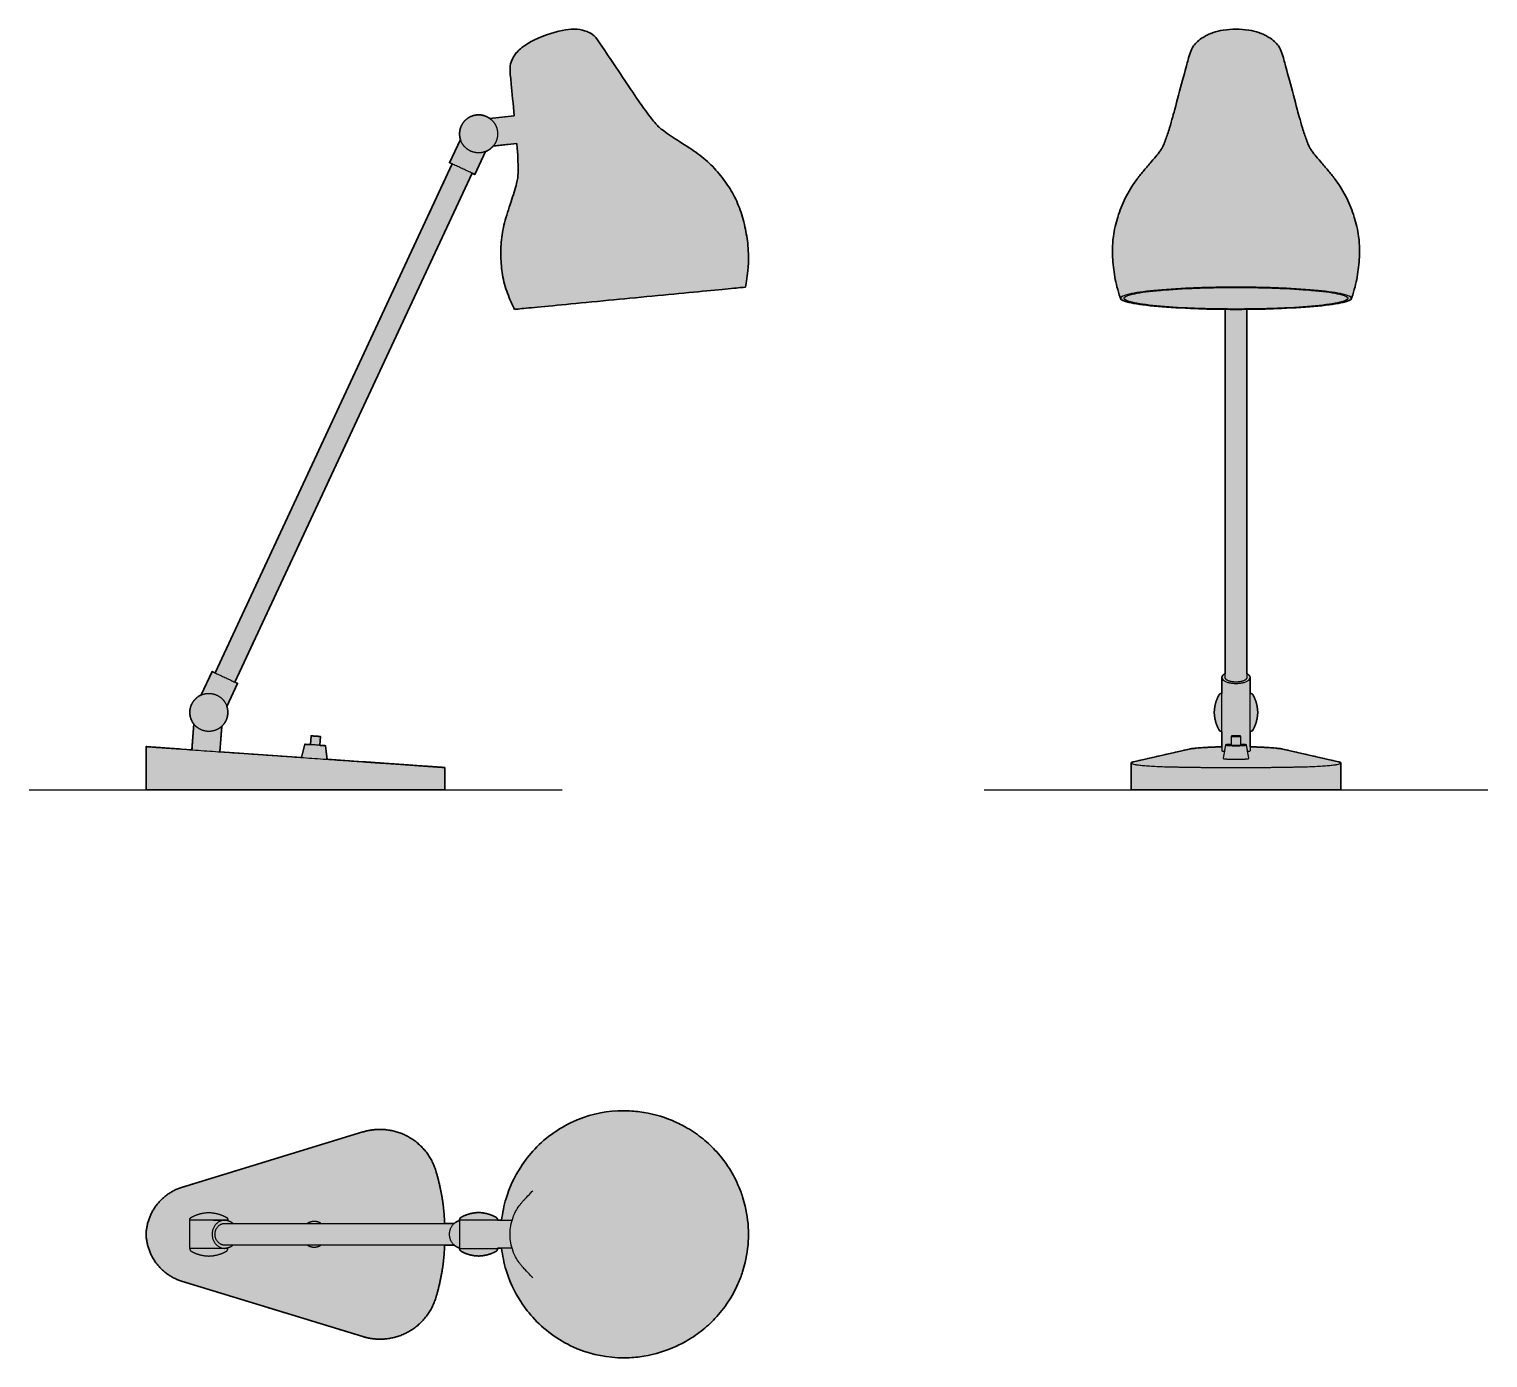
# Model space of a CAD drawing. Header units: millimetres. Extents: x 0 to 871, y -339 to 454.
import ezdxf

# ---------------------------------------------------------------- set-up
doc = ezdxf.new("R2010")
doc.units = ezdxf.units.MM
doc.layers.add('Blocks', color=7, linetype='Continuous')
doc.layers.add('Blocks$Fill', color=7, linetype='Continuous', true_color=0xffffff)
for name, color, linetype, lineweight, true_color in [('Blocks$Inner', 7, 'Continuous', 25, 0x007f00), ('Blocks$Outline', 7, 'Continuous', 35, 0xff3f3f), ('Groud', 7, 'Continuous', 25, 0x243775)]:
    doc.layers.add(name, color=color, linetype=linetype, lineweight=lineweight, true_color=true_color)

# ---------------------------------------------------------------- blocks, each defined once
blk = doc.blocks.new('VL38 Table Lamp Top')
at = {"layer": 'Blocks$Fill'}
blk.add_hatch(color=256, dxfattribs=at).paths.add_polyline_path([(21.06, 27.95), (20.52, 27.77), (19.98, 27.58), (19.44, 27.37), (18.9, 27.16), (18.36, 26.93), (17.83, 26.69), (17.3, 26.44), (16.77, 26.18), (16.25, 25.91), (15.73, 25.63), (15.21, 25.34), (14.7, 25.04), (14.19, 24.72), (13.69, 24.4), (13.19, 24.06), (12.7, 23.72), (12.22, 23.36), (11.74, 23), (11.27, 22.62), (10.8, 22.24), (10.35, 21.84), (9.9, 21.44), (9.46, 21.03), (9.02, 20.61), (8.6, 20.18), (8.18, 19.74), (7.77, 19.29), (7.38, 18.84), (6.99, 18.38), (6.61, 17.91), (6.24, 17.43), (5.88, 16.95), (5.53, 16.46), (5.19, 15.97), (4.86, 15.47), (4.54, 14.97), (4.23, 14.46), (3.94, 13.94), (3.65, 13.42), (3.37, 12.9), (3.11, 12.38), (2.85, 11.85), (2.61, 11.31), (2.38, 10.78), (2.16, 10.24), (1.95, 9.7), (1.75, 9.16), (1.56, 8.62), (1.39, 8.07), (1.22, 7.53), (1.07, 6.99), (0.92, 6.44), (0.79, 5.9), (0.67, 5.35), (0.56, 4.81), (0.45, 4.27), (0.36, 3.73), (0.28, 3.19), (0.21, 2.65), (0.15, 2.12), (0.1, 1.58), (0.06, 1.05), (0, 0), (0.06, -1.05), (0.1, -1.58), (0.15, -2.12), (0.21, -2.65), (0.28, -3.19), (0.36, -3.73), (0.45, -4.27), (0.56, -4.81), (0.67, -5.35), (0.79, -5.9), (0.92, -6.44), (1.07, -6.99), (1.22, -7.53), (1.39, -8.07), (1.56, -8.62), (1.75, -9.16), (1.95, -9.7), (2.16, -10.24), (2.38, -10.78), (2.61, -11.31), (2.85, -11.85), (3.11, -12.38), (3.37, -12.9), (3.65, -13.42), (3.94, -13.94), (4.23, -14.46), (4.54, -14.97), (4.86, -15.47), (5.19, -15.97), (5.53, -16.46), (5.88, -16.95), (6.24, -17.43), (6.61, -17.91), (6.99, -18.38), (7.38, -18.84), (7.77, -19.29), (8.18, -19.74), (8.6, -20.18), (9.02, -20.61), (9.46, -21.03), (9.9, -21.44), (10.35, -21.84), (10.8, -22.24), (11.27, -22.62), (11.74, -23), (12.22, -23.36), (12.7, -23.72), (13.19, -24.06), (13.69, -24.4), (14.19, -24.72), (14.7, -25.04), (15.21, -25.34), (15.73, -25.63), (16.25, -25.91), (16.77, -26.18), (17.3, -26.44), (17.83, -26.69), (18.36, -26.93), (18.9, -27.16), (19.44, -27.37), (19.98, -27.58), (20.52, -27.77), (21.06, -27.95), (129.49, -61.1), (130.13, -61.29), (130.78, -61.47), (131.43, -61.63), (132.07, -61.78), (132.72, -61.92), (133.36, -62.05), (134, -62.16), (134.65, -62.26), (135.28, -62.35), (135.92, -62.42), (136.55, -62.48), (137.18, -62.53), (137.81, -62.57), (138.43, -62.6), (139.05, -62.62), (139.67, -62.62), (140.29, -62.62), (140.91, -62.6), (141.54, -62.57), (142.17, -62.53), (142.8, -62.48), (143.44, -62.42), (144.08, -62.34), (144.72, -62.25), (145.37, -62.15), (146.01, -62.04), (146.66, -61.91), (147.31, -61.77), (147.96, -61.62), (148.61, -61.45), (149.26, -61.27), (149.91, -61.08), (150.56, -60.87), (151.21, -60.65), (151.86, -60.42), (152.5, -60.17), (153.14, -59.91), (153.78, -59.63), (154.42, -59.34), (155.05, -59.04), (155.68, -58.72), (156.31, -58.39), (156.92, -58.05), (157.54, -57.69), (158.14, -57.32), (158.75, -56.93), (159.34, -56.53), (159.93, -56.12), (160.51, -55.7), (161.08, -55.26), (161.64, -54.81), (162.2, -54.35), (162.74, -53.88), (163.28, -53.4), (163.8, -52.9), (164.32, -52.4), (164.82, -51.88), (165.32, -51.35), (165.8, -50.82), (166.27, -50.27), (166.73, -49.72), (167.18, -49.15), (167.61, -48.58), (168.03, -48), (168.44, -47.41), (168.84, -46.82), (169.22, -46.22), (169.59, -45.61), (169.95, -44.99), (170.29, -44.37), (170.62, -43.75), (170.94, -43.12), (171.24, -42.49), (171.53, -41.85), (171.8, -41.21), (172.07, -40.57), (172.31, -39.92), (172.55, -39.28), (172.77, -38.63), (172.97, -37.98), (174.11, -34), (175.11, -30.02), (175.97, -26.05), (176.69, -22.09), (177.28, -18.15), (177.73, -14.23), (178.05, -10.35), (178.25, -6.51), (184, -6.51), (184.18, -6.66), (184.36, -6.81), (184.55, -6.95), (184.74, -7.09), (184.93, -7.21), (185.13, -7.34), (185.33, -7.45), (185.53, -7.56), (185.73, -7.66), (185.93, -7.75), (186.14, -7.84), (186.34, -7.91), (186.55, -7.99), (186.75, -8.05), (186.96, -8.11), (187.17, -8.16), (187.17, -8.48), (187.17, -8.53), (187.17, -8.57), (187.17, -8.61), (187.17, -8.66), (187.17, -8.7), (187.18, -8.74), (187.18, -8.79), (187.19, -8.83), (187.2, -8.88), (187.21, -8.92), (187.22, -8.96), (187.23, -9.01), (187.24, -9.05), (187.25, -9.1), (187.27, -9.14), (187.28, -9.19), (187.3, -9.23), (187.32, -9.28), (187.34, -9.32), (187.36, -9.36), (187.38, -9.41), (187.4, -9.45), (187.43, -9.49), (187.45, -9.53), (187.48, -9.57), (187.5, -9.62), (187.53, -9.66), (187.56, -9.69), (187.59, -9.73), (187.63, -9.77), (187.66, -9.81), (187.69, -9.85), (187.73, -9.88), (187.75, -9.9), (187.78, -9.93), (187.8, -9.95), (187.83, -9.98), (187.85, -10), (187.88, -10.02), (187.91, -10.04), (187.94, -10.06), (187.96, -10.08), (187.99, -10.1), (188.02, -10.12), (188.05, -10.14), (188.08, -10.16), (188.11, -10.18), (188.14, -10.19), (188.17, -10.21), (188.67, -10.48), (189.19, -10.73), (189.7, -10.97), (190.22, -11.2), (190.74, -11.41), (191.26, -11.6), (191.78, -11.79), (192.31, -11.96), (192.83, -12.11), (193.36, -12.25), (193.88, -12.38), (194.4, -12.5), (194.93, -12.6), (195.45, -12.69), (195.97, -12.77), (196.48, -12.84), (197, -12.89), (197.51, -12.93), (198.01, -12.96), (198.52, -12.98), (199.02, -12.96), (199.53, -12.93), (200.04, -12.89), (200.55, -12.84), (201.07, -12.77), (201.59, -12.69), (202.11, -12.6), (202.63, -12.5), (203.15, -12.38), (203.68, -12.25), (204.2, -12.11), (204.73, -11.96), (205.25, -11.79), (205.77, -11.6), (206.29, -11.41), (206.81, -11.2), (207.33, -10.97), (207.85, -10.73), (208.36, -10.48), (208.87, -10.21), (208.9, -10.19), (208.93, -10.18), (208.96, -10.16), (208.99, -10.14), (209.01, -10.12), (209.04, -10.1), (209.07, -10.08), (209.1, -10.06), (209.13, -10.04), (209.15, -10.02), (209.18, -10), (209.21, -9.98), (209.23, -9.95), (209.26, -9.93), (209.28, -9.9), (209.31, -9.88), (209.34, -9.85), (209.38, -9.81), (209.41, -9.77), (209.44, -9.73), (209.47, -9.69), (209.5, -9.66), (209.53, -9.62), (209.56, -9.57), (209.58, -9.53), (209.61, -9.49), (209.63, -9.45), (209.66, -9.41), (209.68, -9.36), (209.7, -9.32), (209.72, -9.28), (209.73, -9.23), (209.75, -9.19), (209.77, -9.14), (209.78, -9.1), (209.8, -9.05), (209.81, -9.01), (209.82, -8.96), (209.83, -8.92), (209.84, -8.88), (209.84, -8.83), (209.85, -8.79), (209.86, -8.74), (209.86, -8.7), (209.86, -8.66), (209.87, -8.61), (209.87, -8.57), (209.87, -8.53), (209.87, -8.48), (209.87, -8.34), (212.25, -8.34), (212.46, -9.99), (212.71, -11.64), (212.99, -13.27), (213.3, -14.91), (213.66, -16.53), (214.05, -18.15), (214.48, -19.76), (214.94, -21.36), (215.33, -22.6), (215.74, -23.83), (216.18, -25.06), (216.63, -26.28), (217.1, -27.49), (217.6, -28.69), (218.11, -29.88), (218.65, -31.07), (219.79, -33.4), (221, -35.7), (222.3, -37.95), (223.67, -40.15), (224.6, -41.57), (225.57, -42.95), (226.57, -44.32), (227.6, -45.67), (228.66, -46.99), (229.75, -48.29), (230.87, -49.56), (232.02, -50.81), (233.35, -52.19), (234.71, -53.53), (236.11, -54.83), (237.54, -56.1), (239, -57.32), (240.49, -58.51), (242.01, -59.66), (243.56, -60.77), (245.13, -61.84), (246.74, -62.86), (248.37, -63.85), (250.02, -64.79), (251.7, -65.68), (253.41, -66.54), (255.13, -67.34), (256.88, -68.11), (257.96, -68.55), (259.58, -69.18), (261.21, -69.77), (262.86, -70.31), (264.51, -70.82), (266.18, -71.29), (267.86, -71.71), (269.54, -72.1), (271.24, -72.45), (272.94, -72.75), (274.65, -73.02), (276.37, -73.24), (278.1, -73.43), (279.83, -73.57), (281.56, -73.67), (283.3, -73.74), (285.04, -73.76), (287.48, -73.72), (289.91, -73.6), (292.33, -73.4), (294.75, -73.12), (297.26, -72.75), (299.76, -72.29), (302.23, -71.75), (304.69, -71.13), (307.12, -70.43), (309.52, -69.64), (311.9, -68.78), (314.25, -67.84), (316.2, -66.99), (318.13, -66.08), (320.03, -65.12), (321.9, -64.11), (323.12, -63.41), (324.35, -62.67), (325.57, -61.91), (326.78, -61.13), (327.97, -60.32), (329.15, -59.49), (330.3, -58.64), (331.42, -57.79), (332.51, -56.92), (333.58, -56.03), (334.64, -55.12), (335.68, -54.19), (336.7, -53.24), (337.7, -52.27), (338.69, -51.28), (339.65, -50.28), (340.71, -49.13), (341.75, -47.95), (342.76, -46.76), (343.74, -45.55), (344.7, -44.31), (345.63, -43.06), (346.54, -41.78), (347.42, -40.49), (348.26, -39.18), (349.07, -37.87), (349.86, -36.53), (350.62, -35.18), (351.35, -33.81), (352.05, -32.43), (352.72, -31.03), (353.37, -29.62), (354.13, -27.84), (354.84, -26.03), (355.51, -24.2), (356.13, -22.36), (356.56, -21), (356.95, -19.62), (357.32, -18.25), (357.66, -16.86), (358.13, -14.78), (358.53, -12.69), (358.86, -10.59), (359.14, -8.49), (359.36, -6.37), (359.51, -4.25), (359.6, -2.13), (359.64, 0), (359.6, 2.13), (359.51, 4.25), (359.36, 6.37), (359.14, 8.49), (358.86, 10.59), (358.53, 12.69), (358.13, 14.78), (357.66, 16.86), (357.32, 18.25), (356.95, 19.62), (356.56, 21), (356.13, 22.36), (355.51, 24.2), (354.84, 26.03), (354.13, 27.84), (353.37, 29.62), (352.72, 31.03), (352.05, 32.43), (351.35, 33.81), (350.62, 35.18), (349.86, 36.53), (349.07, 37.87), (348.26, 39.18), (347.42, 40.49), (346.54, 41.78), (345.63, 43.06), (344.7, 44.31), (343.74, 45.55), (342.76, 46.76), (341.75, 47.95), (340.71, 49.13), (339.65, 50.28), (338.69, 51.28), (337.7, 52.27), (336.7, 53.24), (335.68, 54.19), (334.64, 55.12), (333.58, 56.03), (332.51, 56.92), (331.42, 57.79), (330.3, 58.64), (329.15, 59.49), (327.97, 60.32), (326.78, 61.13), (325.57, 61.91), (324.35, 62.67), (323.12, 63.41), (321.9, 64.11), (320.03, 65.12), (318.13, 66.08), (316.2, 66.99), (314.25, 67.84), (311.9, 68.78), (309.52, 69.64), (307.12, 70.43), (304.69, 71.13), (302.23, 71.75), (299.76, 72.29), (297.26, 72.75), (294.75, 73.12), (292.33, 73.4), (289.91, 73.6), (287.48, 73.72), (285.04, 73.76), (283.3, 73.74), (281.56, 73.67), (279.83, 73.57), (278.1, 73.43), (276.37, 73.24), (274.65, 73.02), (272.94, 72.75), (271.24, 72.45), (269.54, 72.1), (267.86, 71.71), (266.18, 71.29), (264.51, 70.82), (262.86, 70.31), (261.21, 69.77), (259.58, 69.18), (257.96, 68.55), (256.88, 68.11), (255.13, 67.34), (253.41, 66.54), (251.7, 65.68), (250.02, 64.79), (248.37, 63.85), (246.74, 62.86), (245.13, 61.84), (243.56, 60.77), (242.01, 59.66), (240.49, 58.51), (239, 57.32), (237.54, 56.1), (236.11, 54.83), (234.71, 53.53), (233.35, 52.19), (232.02, 50.81), (230.87, 49.56), (229.75, 48.29), (228.66, 46.99), (227.6, 45.67), (226.57, 44.32), (225.57, 42.95), (224.6, 41.57), (223.67, 40.15), (222.3, 37.95), (221, 35.7), (219.79, 33.4), (218.65, 31.07), (218.11, 29.88), (217.6, 28.69), (217.1, 27.49), (216.63, 26.28), (216.18, 25.06), (215.74, 23.83), (215.33, 22.6), (214.94, 21.36), (214.48, 19.76), (214.05, 18.15), (213.66, 16.53), (213.3, 14.91), (212.99, 13.27), (212.71, 11.64), (212.46, 9.99), (212.25, 8.34), (209.87, 8.34), (209.87, 8.48), (209.87, 8.53), (209.87, 8.57), (209.87, 8.61), (209.86, 8.66), (209.86, 8.7), (209.86, 8.74), (209.85, 8.79), (209.84, 8.83), (209.84, 8.88), (209.83, 8.92), (209.82, 8.96), (209.81, 9.01), (209.8, 9.05), (209.78, 9.1), (209.77, 9.14), (209.75, 9.19), (209.73, 9.23), (209.72, 9.28), (209.7, 9.32), (209.68, 9.36), (209.66, 9.41), (209.63, 9.45), (209.61, 9.49), (209.58, 9.53), (209.56, 9.57), (209.53, 9.62), (209.5, 9.66), (209.47, 9.69), (209.44, 9.73), (209.41, 9.77), (209.38, 9.81), (209.34, 9.85), (209.31, 9.88), (209.28, 9.9), (209.26, 9.93), (209.23, 9.95), (209.21, 9.98), (209.18, 10), (209.15, 10.02), (209.13, 10.04), (209.1, 10.06), (209.07, 10.08), (209.04, 10.1), (209.01, 10.12), (208.99, 10.14), (208.96, 10.16), (208.93, 10.18), (208.9, 10.19), (208.87, 10.21), (208.36, 10.48), (207.85, 10.73), (207.33, 10.97), (206.81, 11.2), (206.29, 11.41), (205.77, 11.6), (205.25, 11.79), (204.73, 11.96), (204.2, 12.11), (203.68, 12.25), (203.15, 12.38), (202.63, 12.5), (202.11, 12.6), (201.59, 12.69), (201.07, 12.77), (200.55, 12.84), (200.04, 12.89), (199.53, 12.93), (199.02, 12.96), (198.52, 12.98), (198.01, 12.96), (197.51, 12.93), (197, 12.89), (196.48, 12.84), (195.97, 12.77), (195.45, 12.69), (194.93, 12.6), (194.4, 12.5), (193.88, 12.38), (193.36, 12.25), (192.83, 12.11), (192.31, 11.96), (191.78, 11.79), (191.26, 11.6), (190.74, 11.41), (190.22, 11.2), (189.7, 10.97), (189.19, 10.73), (188.67, 10.48), (188.17, 10.21), (188.14, 10.19), (188.11, 10.18), (188.08, 10.16), (188.05, 10.14), (188.02, 10.12), (187.99, 10.1), (187.96, 10.08), (187.94, 10.06), (187.91, 10.04), (187.88, 10.02), (187.85, 10), (187.83, 9.98), (187.8, 9.95), (187.78, 9.93), (187.75, 9.9), (187.73, 9.88), (187.69, 9.85), (187.66, 9.81), (187.63, 9.77), (187.59, 9.73), (187.56, 9.69), (187.53, 9.66), (187.5, 9.62), (187.48, 9.57), (187.45, 9.53), (187.43, 9.49), (187.4, 9.45), (187.38, 9.41), (187.36, 9.36), (187.34, 9.32), (187.32, 9.28), (187.3, 9.23), (187.28, 9.19), (187.27, 9.14), (187.25, 9.1), (187.24, 9.05), (187.23, 9.01), (187.22, 8.96), (187.21, 8.92), (187.2, 8.88), (187.19, 8.83), (187.18, 8.79), (187.18, 8.74), (187.17, 8.7), (187.17, 8.66), (187.17, 8.61), (187.17, 8.57), (187.17, 8.53), (187.17, 8.48), (187.17, 8.16), (186.96, 8.11), (186.75, 8.05), (186.55, 7.99), (186.34, 7.91), (186.14, 7.84), (185.93, 7.75), (185.73, 7.66), (185.53, 7.56), (185.33, 7.45), (185.13, 7.34), (184.93, 7.21), (184.74, 7.09), (184.55, 6.95), (184.36, 6.81), (184.18, 6.66), (184, 6.51), (178.25, 6.51), (178.05, 10.35), (177.73, 14.23), (177.28, 18.15), (176.69, 22.09), (175.97, 26.05), (175.11, 30.02), (174.11, 34), (172.97, 37.98), (172.77, 38.63), (172.55, 39.28), (172.31, 39.92), (172.07, 40.57), (171.8, 41.21), (171.53, 41.85), (171.24, 42.49), (170.94, 43.12), (170.62, 43.75), (170.29, 44.37), (169.95, 44.99), (169.59, 45.61), (169.22, 46.22), (168.84, 46.82), (168.44, 47.41), (168.03, 48), (167.61, 48.58), (167.18, 49.15), (166.73, 49.72), (166.27, 50.27), (165.8, 50.82), (165.32, 51.35), (164.82, 51.88), (164.32, 52.4), (163.8, 52.9), (163.28, 53.4), (162.74, 53.88), (162.2, 54.35), (161.64, 54.81), (161.08, 55.26), (160.51, 55.7), (159.93, 56.12), (159.34, 56.53), (158.75, 56.93), (158.14, 57.32), (157.54, 57.69), (156.92, 58.05), (156.31, 58.39), (155.68, 58.72), (155.05, 59.04), (154.42, 59.34), (153.78, 59.63), (153.14, 59.91), (152.5, 60.17), (151.86, 60.42), (151.21, 60.65), (150.56, 60.87), (149.91, 61.08), (149.26, 61.27), (148.61, 61.45), (147.96, 61.62), (147.31, 61.77), (146.66, 61.91), (146.01, 62.04), (145.37, 62.15), (144.72, 62.25), (144.08, 62.34), (143.44, 62.42), (142.8, 62.48), (142.17, 62.53), (141.54, 62.57), (140.91, 62.6), (140.29, 62.62), (139.67, 62.62), (139.05, 62.62), (138.43, 62.6), (137.81, 62.57), (137.18, 62.53), (136.55, 62.48), (135.92, 62.42), (135.28, 62.35), (134.65, 62.26), (134, 62.16), (133.36, 62.05), (132.72, 61.92), (132.07, 61.78), (131.43, 61.63), (130.78, 61.47), (130.13, 61.29), (129.49, 61.1)], flags=0)
at = {"layer": 'Blocks$Inner'}
for points in [[(26.11, -8.48), (26.11, 0), (26.11, 8.48)], [(187.17, 8.48), (187.17, 0), (187.17, -8.48)], [(209.87, 8.48), (209.87, 8.34), (218.52, 8.34)], [(218.52, -8.34), (209.87, -8.34), (209.87, -8.48)]]:
    blk.add_lwpolyline(points, dxfattribs=at)
for points, knots in [([(212.25, 8.34), (212.76, 12.75), (213.66, 17.1), (216.96, 28), (219.91, 34.34), (223.67, 40.15), (226.12, 43.94), (228.92, 47.52), (232.02, 50.81), (239.03, 58.25), (247.49, 64.16), (256.88, 68.11), (257.24, 68.26), (257.6, 68.41), (257.96, 68.55), (266.56, 72), (275.74, 73.76), (285.04, 73.76)], [8.381977, 8.381977, 8.381977, 8.381977, 21.747719, 21.747719, 42.634581, 42.634581, 42.634581, 56.226001, 56.226001, 56.226001, 87.009241, 87.009241, 87.009241, 88.181764, 88.181764, 88.181764, 116.140611, 116.140611, 116.140611, 116.140611]), ([(285.04, 73.76), (288.29, 73.76), (291.53, 73.54), (294.75, 73.12), (301.47, 72.24), (308.03, 70.45), (314.25, 67.84), (316.87, 66.74), (319.42, 65.49), (321.9, 64.11), (325.16, 62.29), (328.47, 60.09), (334.35, 55.5), (337.1, 52.98), (339.65, 50.28), (342.51, 47.24), (345.11, 43.97), (349.7, 37.04), (351.69, 33.4), (353.37, 29.62), (354.41, 27.27), (355.34, 24.81), (356.71, 20.55), (357.23, 18.71), (358.97, 11.34), (359.64, 5.68), (359.64, 0)], [116.140611, 116.140611, 116.140611, 116.140611, 125.888984, 125.888984, 125.888984, 146.284954, 146.284954, 146.284954, 154.853837, 154.853837, 154.853837, 166.199379, 166.199379, 177.492293, 177.492293, 177.492293, 190.019714, 190.019714, 202.440767, 202.440767, 202.440767, 210.189572, 210.189572, 215.911901, 215.911901, 232.985496, 232.985496, 232.985496, 232.985496]), ([(217.29, 0), (217.29, 3.45), (217.91, 6.87), (219.11, 10.11), (219.55, 11.28), (220.06, 12.43), (221.26, 14.68), (221.99, 15.86), (223.07, 17.39), (223.43, 17.86), (224.15, 18.76), (224.51, 19.18), (225.19, 19.96), (225.49, 20.28), (225.8, 20.61), (225.86, 20.68), (225.92, 20.74), (226.05, 20.88), (226.16, 20.99), (226.25, 21.09), (227.26, 22.15), (228.76, 23.72), (229.54, 24.55), (230.07, 25.11), (230.83, 25.94), (230.88, 25.99)], [101.927705, 101.927705, 101.927705, 101.927705, 112.31083, 112.31083, 112.31083, 116.106496, 116.106496, 120.100021, 120.100021, 121.97176, 121.97176, 123.972213, 123.972213, 126.244335, 126.244335, 126.888832, 126.888832, 126.888832, 128.40623, 128.40623, 128.40623, 149.020945, 149.020945, 149.020945, 162.102683, 162.102683, 162.102683, 162.102683]), ([(285.04, -73.76), (275.74, -73.76), (266.56, -72), (257.96, -68.55), (257.6, -68.41), (257.24, -68.26), (256.88, -68.11), (247.49, -64.16), (239.03, -58.25), (232.02, -50.81), (228.92, -47.52), (226.12, -43.94), (223.67, -40.15), (219.91, -34.34), (216.96, -28), (213.66, -17.1), (212.76, -12.75), (212.25, -8.34)], [349.830381, 349.830381, 349.830381, 349.830381, 377.789228, 377.789228, 377.789228, 378.961751, 378.961751, 378.961751, 409.744991, 409.744991, 409.744991, 423.336411, 423.336411, 423.336411, 444.223273, 444.223273, 457.589015, 457.589015, 457.589015, 457.589015]), ([(230.87, -25.98), (230.83, -25.94), (230.07, -25.11), (229.54, -24.55), (228.76, -23.72), (227.26, -22.15), (226.25, -21.09), (226.16, -20.99), (226.05, -20.88), (225.92, -20.74), (225.86, -20.68), (225.8, -20.61), (225.49, -20.28), (225.19, -19.96), (224.51, -19.18), (224.15, -18.76), (223.43, -17.86), (223.07, -17.39), (221.99, -15.86), (221.26, -14.68), (220.06, -12.43), (219.55, -11.28), (219.11, -10.11), (217.91, -6.87), (217.29, -3.45), (217.29, 0)], [41.752727, 41.752727, 41.752727, 41.752727, 54.834465, 54.834465, 54.834465, 75.44918, 75.44918, 75.44918, 76.966577, 76.966577, 76.966577, 77.611075, 77.611075, 79.883196, 79.883196, 81.883649, 81.883649, 83.755388, 83.755388, 87.748913, 87.748913, 91.544579, 91.544579, 91.544579, 101.927705, 101.927705, 101.927705, 101.927705]), ([(359.64, 0), (359.64, -5.68), (358.97, -11.34), (357.23, -18.71), (356.71, -20.55), (355.34, -24.81), (354.41, -27.27), (353.37, -29.62), (351.69, -33.4), (349.7, -37.04), (345.11, -43.97), (342.51, -47.24), (339.65, -50.28), (337.1, -52.98), (334.35, -55.5), (328.47, -60.09), (325.16, -62.29), (321.9, -64.11), (319.42, -65.49), (316.87, -66.74), (314.25, -67.84), (308.03, -70.45), (301.47, -72.24), (294.75, -73.12), (291.53, -73.54), (288.29, -73.76), (285.04, -73.76)], [232.985496, 232.985496, 232.985496, 232.985496, 250.059091, 250.059091, 255.78142, 255.78142, 263.530225, 263.530225, 263.530225, 275.951278, 275.951278, 288.478699, 288.478699, 288.478699, 299.771612, 299.771612, 311.117155, 311.117155, 311.117155, 319.686038, 319.686038, 319.686038, 340.082008, 340.082008, 340.082008, 349.830381, 349.830381, 349.830381, 349.830381])]:
    blk.add_open_spline(points, degree=3, knots=knots, dxfattribs=at)
for points in [[(129.49, 61.1), (21.06, 27.95)], [(40.33, 8.41), (47.05, 8.41)], [(47.05, 6.51), (184, 6.51)], [(48.81, 8.48), (48.81, 8.18)], [(47.05, -8.41), (40.33, -8.41)], [(184, -6.51), (47.05, -6.51)], [(48.81, -8.48), (48.81, -8.18)], [(21.06, -27.95), (129.49, -61.1)]]:
    blk.add_open_spline(points, degree=1, dxfattribs=at)
for points, weights, knots in [([(172.97, 37.98), (165.44, 62.62), (139.67, 62.62), (134.46, 62.62), (129.49, 61.1)], [0.906614070227, 0.765402629818, 1, 0.941704151368, 0.906614070227], [6.595828, 6.595828, 6.595828, 7.853982, 7.853982, 8.166624, 8.166624, 8.166624]), ([(26.11, 8.48), (26.1, 8.5), (26.1, 8.53), (26.1, 9.32), (26.67, 9.88), (26.86, 10.08), (27.11, 10.21)], [0.989206388298, 0.99449991084, 1, 0.853553390593, 0.853553390593, 0.853553390593, 0.871563682262], [53.490504, 53.490504, 53.490504, 53.550039, 53.550039, 55.135232, 55.135232, 55.691139, 55.691139, 55.691139]), ([(27.11, 10.21), (28.11, 10.75), (29.16, 11.2), (33.14, 12.87), (37.46, 12.98)], [0.878092463535, 0.884765405693, 0.89368153245, 0.929121021633, 1], [55.691139, 55.691139, 55.691139, 58.042941, 58.042941, 66.677686, 66.677686, 66.677686]), ([(37.46, 12.98), (41.77, 12.87), (45.75, 11.2), (46.8, 10.75), (47.81, 10.21)], [1, 0.929121021633, 0.89368153245, 0.884765405693, 0.878092463535], [66.677686, 66.677686, 66.677686, 75.31243, 75.31243, 77.664232, 77.664232, 77.664232]), ([(47.81, 10.21), (48.05, 10.08), (48.25, 9.88), (48.81, 9.32), (48.81, 8.53), (48.81, 8.5), (48.81, 8.48)], [0.871563682262, 0.853553390593, 0.853553390593, 0.853553390593, 1, 0.99449991084, 0.989206388298], [77.664232, 77.664232, 77.664232, 78.22014, 78.22014, 79.805332, 79.805332, 79.864867, 79.864867, 79.864867]), ([(187.17, 8.48), (187.17, 8.5), (187.17, 8.53), (187.17, 9.32), (187.73, 9.88), (187.92, 10.08), (188.17, 10.21)], [0.989206388298, 0.99449991084, 1, 0.853553390593, 0.853553390593, 0.853553390593, 0.871563682262], [-3.229919, -3.229919, -3.229919, -3.170384, -3.170384, -1.585192, -1.585192, -1.029285, -1.029285, -1.029285]), ([(188.17, 10.21), (189.17, 10.75), (190.22, 11.2), (194.2, 12.87), (198.52, 12.98)], [0.878092463535, 0.884765405693, 0.89368153245, 0.929121021633, 1], [-1.029285, -1.029285, -1.029285, 1.322517, 1.322517, 9.957262, 9.957262, 9.957262]), ([(198.52, 12.98), (202.83, 12.87), (206.81, 11.2), (207.86, 10.75), (208.87, 10.21)], [1, 0.929121021633, 0.89368153245, 0.884765405693, 0.878092463535], [9.957262, 9.957262, 9.957262, 18.592006, 18.592006, 20.943808, 20.943808, 20.943808]), ([(208.87, 10.21), (209.11, 10.08), (209.31, 9.88), (209.87, 9.32), (209.87, 8.53), (209.87, 8.5), (209.87, 8.48)], [0.871563682262, 0.853553390593, 0.853553390593, 0.853553390593, 1, 0.99449991084, 0.989206388298], [20.943808, 20.943808, 20.943808, 21.499716, 21.499716, 23.084908, 23.084908, 23.144443, 23.144443, 23.144443]), ([(104.42, 6.51), (102.56, 7.66), (100.38, 7.66), (98.2, 7.66), (96.35, 6.51)], [0.864870722711, 0.894264383165, 1, 0.894431854069, 0.864964025383], [7.69024, 7.69024, 7.69024, 12.03488, 12.03488, 16.372638, 16.372638, 16.372638]), ([(26.11, -8.48), (26.1, -8.5), (26.1, -8.53), (26.1, -9.32), (26.67, -9.88), (26.86, -10.08), (27.11, -10.21)], [0.989206388298, 0.99449991084, 1, 0.853553390593, 0.853553390593, 0.853553390593, 0.871563682262], [53.490504, 53.490504, 53.490504, 53.550039, 53.550039, 55.135232, 55.135232, 55.691139, 55.691139, 55.691139]), ([(47.81, -10.21), (48.05, -10.08), (48.25, -9.88), (48.81, -9.32), (48.81, -8.53), (48.81, -8.5), (48.81, -8.48)], [0.871563682262, 0.853553390593, 0.853553390593, 0.853553390593, 1, 0.99449991084, 0.989206388298], [77.664232, 77.664232, 77.664232, 78.22014, 78.22014, 79.805332, 79.805332, 79.864867, 79.864867, 79.864867]), ([(96.35, -6.51), (98.2, -7.66), (100.38, -7.66), (102.56, -7.66), (104.42, -6.51)], [0.864909276037, 0.894333666709, 1, 0.894300359334, 0.864890733727], [7.693087, 7.693087, 7.693087, 12.03488, 12.03488, 16.378041, 16.378041, 16.378041]), ([(188.17, -10.21), (187.92, -10.08), (187.73, -9.88), (187.17, -9.32), (187.17, -8.53), (187.17, -8.5), (187.17, -8.48)], [0.871563682262, 0.853553390593, 0.853553390593, 0.853553390593, 1, 0.99449991084, 0.989206388298], [37.971593, 37.971593, 37.971593, 38.5275, 38.5275, 40.112693, 40.112693, 40.172227, 40.172227, 40.172227]), ([(209.87, -8.48), (209.87, -8.5), (209.87, -8.53), (209.87, -9.32), (209.31, -9.88), (209.11, -10.08), (208.87, -10.21)], [0.989206388298, 0.99449991084, 1, 0.853553390593, 0.853553390593, 0.853553390593, 0.871563682262], [13.797865, 13.797865, 13.797865, 13.8574, 13.8574, 15.442592, 15.442592, 15.9985, 15.9985, 15.9985]), ([(27.11, -10.21), (28.11, -10.75), (29.16, -11.2), (33.14, -12.87), (37.46, -12.98)], [0.878092463535, 0.884765405693, 0.89368153245, 0.929121021633, 1], [55.691139, 55.691139, 55.691139, 58.042941, 58.042941, 66.677686, 66.677686, 66.677686]), ([(37.46, -12.98), (41.77, -12.87), (45.75, -11.2), (46.8, -10.75), (47.81, -10.21)], [1, 0.929121021633, 0.89368153245, 0.884765405693, 0.878092463535], [66.677686, 66.677686, 66.677686, 75.31243, 75.31243, 77.664232, 77.664232, 77.664232]), ([(198.52, -12.98), (194.2, -12.87), (190.22, -11.2), (189.17, -10.75), (188.17, -10.21)], [1, 0.929121021633, 0.89368153245, 0.884765405693, 0.878092463535], [26.985046, 26.985046, 26.985046, 35.619791, 35.619791, 37.971593, 37.971593, 37.971593]), ([(208.87, -10.21), (207.86, -10.75), (206.81, -11.2), (202.83, -12.87), (198.52, -12.98)], [0.878092463535, 0.884765405693, 0.89368153245, 0.929121021633, 1], [15.9985, 15.9985, 15.9985, 18.350302, 18.350302, 26.985046, 26.985046, 26.985046]), ([(129.49, -61.1), (134.46, -62.62), (139.67, -62.62), (165.44, -62.62), (172.97, -37.98)], [0.906614070227, 0.941704151368, 1, 0.765402629818, 0.906614070227], [11.313506, 11.313506, 11.313506, 11.626149, 11.626149, 12.884303, 12.884303, 12.884303])]:
    blk.add_rational_spline(points, weights, degree=2, knots=knots, dxfattribs=at)
for points, weights in [([(178.25, 6.51), (177.68, 22.59), (172.97, 37.98)], [0.985706262511, 0.937291799938, 0.906614070227]), ([(21.06, 27.95), (0.76, 21.34), (0, 0)], [0.90259765742, 0.773041905898, 0.985721727225]), ([(37.46, 8.48), (26.11, 8.48), (26.11, 8.48)], [1, 0.707106781187, 1]), ([(48.81, 8.48), (48.81, 8.48), (37.46, 8.48)], [1, 0.707106781187, 1]), ([(47.05, 8.41), (39.43, 8.41), (39.43, 0)], [1, 0.707106781186, 1]), ([(41.15, 0), (41.15, 6.51), (47.05, 6.51)], [1, 0.707106781187, 1]), ([(47.05, 8.41), (49.77, 8.41), (51.88, 6.51)], [1, 0.871166419951, 0.855671697083]), ([(181.16, 0), (181.16, 6.77), (187.17, 8.16)], [1, 0.748343450807, 0.929138147979]), ([(198.52, 8.48), (187.17, 8.48), (187.17, 8.48)], [1, 0.707106781187, 1]), ([(209.87, 8.48), (209.87, 8.48), (198.52, 8.48)], [1, 0.707106781187, 1]), ([(0, 0), (0.76, -21.34), (21.06, -27.95)], [0.985721727225, 0.773041905898, 0.90259765742]), ([(37.46, -8.48), (26.11, -8.48), (26.11, -8.48)], [1, 0.707106781187, 1]), ([(48.81, -8.48), (48.81, -8.48), (37.46, -8.48)], [1, 0.707106781187, 1]), ([(39.43, 0), (39.43, -8.41), (47.05, -8.41)], [1, 0.707106781186, 1]), ([(47.05, -6.51), (41.15, -6.51), (41.15, 0)], [1, 0.707106781187, 1]), ([(51.88, -6.51), (49.77, -8.41), (47.05, -8.41)], [0.855659465769, 0.871115496635, 1]), ([(172.97, -37.98), (177.68, -22.59), (178.25, -6.51)], [0.906614070227, 0.937291799938, 0.985706262511]), ([(187.17, -8.16), (181.16, -6.77), (181.16, 0)], [0.929135918399, 0.748345002546, 1]), ([(187.17, -8.48), (187.17, -8.48), (198.52, -8.48)], [1, 0.707106781187, 1]), ([(198.52, -8.48), (209.87, -8.48), (209.87, -8.48)], [1, 0.707106781187, 1])]:
    blk.add_rational_spline(points, weights, degree=2, dxfattribs=at)
at = {"layer": 'Blocks$Outline'}
for points in [[(129.49, 61.1), (21.06, 27.95)], [(184, 6.51), (178.25, 6.51)], [(187.17, 8.48), (187.17, 8.16)], [(209.87, 8.34), (209.87, 8.48)], [(212.25, 8.34), (209.87, 8.34)], [(178.25, -6.51), (184, -6.51)], [(187.17, -8.16), (187.17, -8.48)], [(209.87, -8.48), (209.87, -8.34)], [(209.87, -8.34), (212.25, -8.34)], [(21.06, -27.95), (129.49, -61.1)]]:
    blk.add_lwpolyline(points, dxfattribs=at)
for points, knots in [([(285.04, 73.76), (275.74, 73.76), (266.56, 72), (257.96, 68.55), (257.6, 68.41), (257.24, 68.26), (256.88, 68.11), (247.49, 64.16), (239.03, 58.25), (232.02, 50.81), (228.92, 47.52), (226.12, 43.94), (223.67, 40.15), (219.91, 34.34), (216.96, 28), (213.66, 17.1), (212.76, 12.75), (212.25, 8.34)], [-116.140611, -116.140611, -116.140611, -116.140611, -88.181764, -88.181764, -88.181764, -87.009241, -87.009241, -87.009241, -56.226001, -56.226001, -56.226001, -42.634581, -42.634581, -42.634581, -21.747719, -21.747719, -8.381977, -8.381977, -8.381977, -8.381977]), ([(359.64, 0), (359.64, 5.68), (358.97, 11.34), (357.23, 18.71), (356.71, 20.55), (355.34, 24.81), (354.41, 27.27), (353.37, 29.62), (351.69, 33.4), (349.7, 37.04), (345.11, 43.97), (342.51, 47.24), (339.65, 50.28), (337.1, 52.98), (334.35, 55.5), (328.47, 60.09), (325.16, 62.29), (321.9, 64.11), (319.42, 65.49), (316.87, 66.74), (314.25, 67.84), (308.03, 70.45), (301.47, 72.24), (294.75, 73.12), (291.53, 73.54), (288.29, 73.76), (285.04, 73.76)], [-116.844885, -116.844885, -116.844885, -116.844885, -99.77129, -99.77129, -94.048961, -94.048961, -86.300156, -86.300156, -86.300156, -73.879103, -73.879103, -61.351682, -61.351682, -61.351682, -50.058768, -50.058768, -38.713226, -38.713226, -38.713226, -30.144343, -30.144343, -30.144343, -9.748373, -9.748373, -9.748373, 0, 0, 0, 0]), ([(212.25, -8.34), (212.76, -12.75), (213.66, -17.1), (216.96, -28), (219.91, -34.34), (223.67, -40.15), (226.12, -43.94), (228.92, -47.52), (232.02, -50.81), (239.03, -58.25), (247.49, -64.16), (256.88, -68.11), (257.24, -68.26), (257.6, -68.41), (257.96, -68.55), (266.56, -72), (275.74, -73.76), (285.04, -73.76)], [-107.758634, -107.758634, -107.758634, -107.758634, -94.392892, -94.392892, -73.50603, -73.50603, -73.50603, -59.91461, -59.91461, -59.91461, -29.13137, -29.13137, -29.13137, -27.958847, -27.958847, -27.958847, 0, 0, 0, 0]), ([(285.04, -73.76), (288.29, -73.76), (291.53, -73.54), (294.75, -73.12), (301.47, -72.24), (308.03, -70.45), (314.25, -67.84), (316.87, -66.74), (319.42, -65.49), (321.9, -64.11), (325.16, -62.29), (328.47, -60.09), (334.35, -55.5), (337.1, -52.98), (339.65, -50.28), (342.51, -47.24), (345.11, -43.97), (349.7, -37.04), (351.69, -33.4), (353.37, -29.62), (354.41, -27.27), (355.34, -24.81), (356.71, -20.55), (357.23, -18.71), (358.97, -11.34), (359.64, -5.68), (359.64, 0)], [-116.844885, -116.844885, -116.844885, -116.844885, -107.096512, -107.096512, -107.096512, -86.700542, -86.700542, -86.700542, -78.131659, -78.131659, -78.131659, -66.786116, -66.786116, -55.493203, -55.493203, -55.493203, -42.965782, -42.965782, -30.544729, -30.544729, -30.544729, -22.795924, -22.795924, -17.073595, -17.073595, 0, 0, 0, 0])]:
    blk.add_open_spline(points, degree=3, knots=knots, dxfattribs=at)
for points, weights, knots in [([(172.97, 37.98), (165.44, 62.62), (139.67, 62.62), (134.46, 62.62), (129.49, 61.1)], [0.906614070227, 0.765402629818, 1, 0.941704151368, 0.906614070227], [0.312643, 0.312643, 0.312643, 1.570796, 1.570796, 1.883439, 1.883439, 1.883439]), ([(188.17, 10.21), (187.92, 10.08), (187.73, 9.88), (187.17, 9.32), (187.17, 8.53), (187.17, 8.5), (187.17, 8.48)], [0.871563682262, 0.853553390593, 0.853553390593, 0.853553390593, 1, 0.99449991084, 0.989206388298], [1.029285, 1.029285, 1.029285, 1.585192, 1.585192, 3.170384, 3.170384, 3.229919, 3.229919, 3.229919]), ([(198.52, 12.98), (194.2, 12.87), (190.22, 11.2), (189.17, 10.75), (188.17, 10.21)], [1, 0.929121021633, 0.89368153245, 0.884765405693, 0.878092463535], [0, 0, 0, 8.634744, 8.634744, 10.986546, 10.986546, 10.986546]), ([(208.87, 10.21), (207.86, 10.75), (206.81, 11.2), (202.83, 12.87), (198.52, 12.98)], [0.878092463535, 0.884765405693, 0.89368153245, 0.929121021633, 1], [-10.986546, -10.986546, -10.986546, -8.634744, -8.634744, 0, 0, 0]), ([(209.87, 8.48), (209.87, 8.5), (209.87, 8.53), (209.87, 9.32), (209.31, 9.88), (209.11, 10.08), (208.87, 10.21)], [0.989206388298, 0.99449991084, 1, 0.853553390593, 0.853553390593, 0.853553390593, 0.871563682262], [-3.229919, -3.229919, -3.229919, -3.170384, -3.170384, -1.585192, -1.585192, -1.029285, -1.029285, -1.029285]), ([(187.17, -8.48), (187.17, -8.5), (187.17, -8.53), (187.17, -9.32), (187.73, -9.88), (187.92, -10.08), (188.17, -10.21)], [0.989206388298, 0.99449991084, 1, 0.853553390593, 0.853553390593, 0.853553390593, 0.871563682262], [3.110849, 3.110849, 3.110849, 3.170384, 3.170384, 4.755577, 4.755577, 5.311484, 5.311484, 5.311484]), ([(208.87, -10.21), (209.11, -10.08), (209.31, -9.88), (209.87, -9.32), (209.87, -8.53), (209.87, -8.5), (209.87, -8.48)], [0.871563682262, 0.853553390593, 0.853553390593, 0.853553390593, 1, 0.99449991084, 0.989206388298], [-5.311484, -5.311484, -5.311484, -4.755577, -4.755577, -3.170384, -3.170384, -3.110849, -3.110849, -3.110849]), ([(188.17, -10.21), (189.17, -10.75), (190.22, -11.2), (194.2, -12.87), (198.52, -12.98)], [0.878092463535, 0.884765405693, 0.89368153245, 0.929121021633, 1], [60.943852, 60.943852, 60.943852, 63.295654, 63.295654, 71.930398, 71.930398, 71.930398]), ([(198.52, -12.98), (202.83, -12.87), (206.81, -11.2), (207.86, -10.75), (208.87, -10.21)], [1, 0.929121021633, 0.89368153245, 0.884765405693, 0.878092463535], [-71.930398, -71.930398, -71.930398, -63.295654, -63.295654, -60.943852, -60.943852, -60.943852]), ([(129.49, -61.1), (134.46, -62.62), (139.67, -62.62), (165.44, -62.62), (172.97, -37.98)], [0.906614070227, 0.941704151368, 1, 0.765402629818, 0.906614070227], [4.399746, 4.399746, 4.399746, 4.712389, 4.712389, 5.970543, 5.970543, 5.970543])]:
    blk.add_rational_spline(points, weights, degree=2, knots=knots, dxfattribs=at)
for points, weights in [([(178.25, 6.51), (177.68, 22.59), (172.97, 37.98)], [0.985706262511, 0.937291799938, 0.906614070227]), ([(21.06, 27.95), (0.76, 21.34), (0, 0)], [0.90259765742, 0.773041905898, 0.985721727225]), ([(187.17, 8.16), (185.4, 7.75), (184, 6.51)], [0.929135918399, 0.867572122221, 0.856153526413]), ([(0, 0), (0.76, -21.34), (21.06, -27.95)], [0.985721727225, 0.773041905898, 0.90259765742]), ([(172.97, -37.98), (177.68, -22.59), (178.25, -6.51)], [0.906614070227, 0.937291799938, 0.985706262511]), ([(184, -6.51), (185.4, -7.75), (187.17, -8.16)], [0.856153526412, 0.867572122221, 0.929135918399])]:
    blk.add_rational_spline(points, weights, degree=2, dxfattribs=at)
blk = doc.blocks.new('VL38 Table Lamp Front')
at = {"layer": 'Blocks$Fill'}
blk.add_hatch(color=256, dxfattribs=at).paths.add_polyline_path([(150.34, 454.12), (149.38, 454.11), (148.42, 454.08), (147.47, 454.03), (146.51, 453.97), (145.56, 453.89), (144.62, 453.79), (143.68, 453.67), (142.75, 453.53), (141.95, 453.39), (141.17, 453.25), (140.39, 453.08), (139.62, 452.91), (138.86, 452.72), (138.11, 452.51), (137.37, 452.29), (136.63, 452.05), (136, 451.83), (135.19, 451.53), (134.64, 451.3), (134.1, 451.07), (133.63, 450.86), (133.16, 450.63), (132.63, 450.35), (131.98, 449.99), (131.3, 449.61), (130.71, 449.24), (129.83, 448.66), (129.41, 448.36), (128.99, 448.06), (128.58, 447.75), (128.18, 447.44), (127.79, 447.12), (127.41, 446.79), (127.06, 446.47), (126.72, 446.15), (126.39, 445.82), (126.08, 445.48), (125.78, 445.15), (125.5, 444.81), (125.23, 444.47), (125.11, 444.3), (124.99, 444.13), (124.84, 443.91), (124.7, 443.7), (124.57, 443.49), (124.44, 443.27), (124.32, 443.06), (124.2, 442.84), (124.08, 442.62), (123.96, 442.39), (123.74, 441.92), (123.53, 441.43), (123.32, 440.91), (123.12, 440.35), (122.75, 439.27), (122.4, 438.14), (120.76, 432.23), (112.57, 401.84), (110.7, 395.28), (110.1, 393.33), (109.48, 391.46), (108.31, 388.17), (107.7, 386.48), (107.4, 385.71), (107.14, 385.05), (106.92, 384.53), (106.71, 384.08), (106.5, 383.68), (106.3, 383.31), (106.04, 382.86), (105.76, 382.42), (105.43, 381.93), (105.04, 381.39), (104.48, 380.63), (102.4, 378.03), (94.94, 369.22), (92.88, 366.71), (91.87, 365.42), (90.87, 364.08), (89.94, 362.78), (89.03, 361.47), (88.15, 360.13), (87.3, 358.78), (86.48, 357.4), (85.69, 356.01), (84.93, 354.6), (84.21, 353.18), (83.56, 351.82), (82.94, 350.44), (82.35, 349.05), (81.79, 347.65), (81.26, 346.24), (80.75, 344.83), (79.8, 341.97), (78.95, 339.11), (78.57, 337.68), (78.21, 336.24), (77.89, 334.8), (77.6, 333.35), (77.35, 331.88), (77.13, 330.41), (77, 329.34), (76.88, 328.27), (76.71, 326.12), (76.61, 323.96), (76.58, 321.8), (76.61, 319.94), (76.67, 318.08), (76.86, 315.08), (77.15, 312.09), (77.54, 309.11), (78.02, 306.15), (78.59, 303.22), (78.91, 301.76), (79.27, 300.3), (79.7, 298.67), (80.16, 297.08), (80.66, 295.5), (81.41, 293.29), (81.42, 293.27), (81.42, 293.25), (81.43, 293.23), (81.44, 293.22), (81.44, 293.2), (81.45, 293.18), (81.46, 293.16), (81.47, 293.15), (81.48, 293.13), (81.49, 293.11), (81.5, 293.1), (81.51, 293.08), (81.52, 293.06), (81.53, 293.04), (81.54, 293.03), (81.55, 293.01), (81.58, 292.97), (81.61, 292.94), (81.64, 292.91), (81.67, 292.87), (81.7, 292.84), (81.74, 292.8), (81.78, 292.77), (81.82, 292.73), (81.86, 292.7), (81.9, 292.66), (81.95, 292.63), (82, 292.59), (82.05, 292.56), (82.15, 292.48), (82.27, 292.41), (82.39, 292.34), (82.53, 292.27), (82.67, 292.2), (82.82, 292.13), (82.98, 292.06), (83.14, 291.98), (83.51, 291.84), (83.91, 291.7), (84.35, 291.55), (84.82, 291.4), (85.34, 291.26), (86.49, 290.97), (87.86, 290.67), (89.38, 290.37), (91.05, 290.09), (92.86, 289.81), (96.9, 289.29), (101.46, 288.8), (111.62, 287.99), (123.21, 287.38), (143.83, 286.88), (143.83, 69.34), (143.71, 69.27), (143.6, 69.21), (143.48, 69.14), (143.38, 69.08), (143.27, 69.01), (143.17, 68.94), (143.07, 68.88), (142.98, 68.81), (142.89, 68.74), (142.81, 68.67), (142.73, 68.6), (142.65, 68.52), (142.58, 68.45), (142.51, 68.38), (142.44, 68.31), (142.38, 68.24), (142.35, 68.2), (142.32, 68.16), (142.3, 68.13), (142.27, 68.09), (142.25, 68.05), (142.22, 68.02), (142.2, 67.98), (142.18, 67.94), (142.16, 67.91), (142.14, 67.87), (142.12, 67.83), (142.1, 67.8), (142.08, 67.76), (142.07, 67.73), (142.05, 67.69), (142.04, 67.65), (142.02, 67.62), (142.01, 67.58), (142, 67.55), (141.99, 67.51), (141.98, 67.47), (141.97, 67.44), (141.96, 67.4), (141.96, 67.37), (141.95, 67.33), (141.94, 67.3), (141.94, 67.26), (141.94, 67.23), (141.93, 67.19), (141.93, 67.16), (141.93, 67.12), (141.93, 67.09), (141.93, 67.01), (141.93, 66.93), (141.93, 57.58), (141.86, 57.58), (141.8, 57.58), (141.74, 57.58), (141.67, 57.57), (141.61, 57.57), (141.54, 57.56), (141.48, 57.55), (141.42, 57.54), (141.35, 57.52), (141.29, 57.5), (141.22, 57.48), (141.19, 57.47), (141.16, 57.46), (141.13, 57.45), (141.1, 57.44), (141.07, 57.43), (141.04, 57.41), (141.01, 57.4), (140.97, 57.38), (140.94, 57.37), (140.91, 57.35), (140.88, 57.34), (140.86, 57.32), (140.83, 57.3), (140.8, 57.29), (140.77, 57.27), (140.74, 57.25), (140.71, 57.23), (140.69, 57.21), (140.66, 57.19), (140.63, 57.17), (140.61, 57.15), (140.58, 57.13), (140.55, 57.11), (140.53, 57.08), (140.48, 57.04), (140.43, 56.99), (140.39, 56.94), (140.35, 56.89), (140.31, 56.84), (140.27, 56.79), (140.23, 56.74), (140.19, 56.68), (140.16, 56.63), (140.13, 56.58), (139.86, 56.07), (139.61, 55.56), (139.37, 55.04), (139.14, 54.52), (138.93, 54), (138.74, 53.48), (138.55, 52.96), (138.38, 52.44), (138.23, 51.91), (138.09, 51.39), (137.96, 50.86), (137.84, 50.34), (137.74, 49.82), (137.65, 49.3), (137.57, 48.78), (137.5, 48.26), (137.45, 47.75), (137.41, 47.24), (137.38, 46.73), (137.36, 46.23), (137.38, 45.72), (137.41, 45.21), (137.45, 44.7), (137.5, 44.19), (137.57, 43.67), (137.65, 43.15), (137.74, 42.63), (137.84, 42.11), (137.96, 41.59), (138.09, 41.06), (138.23, 40.54), (138.38, 40.01), (138.55, 39.49), (138.74, 38.97), (138.93, 38.45), (139.14, 37.93), (139.37, 37.41), (139.61, 36.89), (139.86, 36.38), (140.13, 35.87), (140.16, 35.82), (140.19, 35.77), (140.23, 35.71), (140.27, 35.66), (140.31, 35.61), (140.35, 35.56), (140.39, 35.51), (140.43, 35.46), (140.48, 35.41), (140.53, 35.37), (140.55, 35.34), (140.58, 35.32), (140.61, 35.3), (140.63, 35.28), (140.66, 35.26), (140.69, 35.24), (140.71, 35.22), (140.74, 35.2), (140.77, 35.18), (140.8, 35.16), (140.83, 35.15), (140.86, 35.13), (140.88, 35.11), (140.91, 35.1), (140.94, 35.08), (140.97, 35.07), (141.01, 35.05), (141.04, 35.04), (141.07, 35.02), (141.1, 35.01), (141.13, 35), (141.16, 34.99), (141.19, 34.98), (141.22, 34.97), (141.29, 34.95), (141.35, 34.93), (141.42, 34.91), (141.48, 34.9), (141.54, 34.89), (141.61, 34.88), (141.67, 34.88), (141.74, 34.87), (141.8, 34.87), (141.86, 34.87), (141.94, 34.87), (141.94, 25.69), (135.53, 25.49), (129.82, 25.17), (127.4, 24.98), (125.34, 24.77), (124.45, 24.66), (123.66, 24.55), (122.97, 24.44), (122.39, 24.32), (89.24, 16.74), (88.87, 16.65), (88.71, 16.61), (88.56, 16.56), (88.42, 16.52), (88.29, 16.47), (88.24, 16.45), (88.18, 16.43), (88.13, 16.4), (88.08, 16.38), (88.04, 16.36), (87.99, 16.34), (87.96, 16.31), (87.94, 16.3), (87.92, 16.29), (87.9, 16.28), (87.89, 16.27), (87.87, 16.26), (87.86, 16.25), (87.84, 16.24), (87.83, 16.23), (87.82, 16.21), (87.81, 16.2), (87.8, 16.19), (87.79, 16.19), (87.79, 16.18), (87.78, 16.18), (87.78, 16.17), (87.77, 16.17), (87.77, 16.16), (87.76, 16.15), (87.76, 16.15), (87.76, 16.14), (87.75, 16.14), (87.75, 16.13), (87.75, 16.13), (87.74, 16.12), (87.74, 16.12), (87.74, 16.11), (87.73, 16.11), (87.73, 16.1), (87.73, 16.09), (87.73, 16.09), (87.73, 16.08), (87.72, 16.08), (87.72, 16.07), (87.72, 16.07), (87.72, 16.06), (87.72, 16.06), (87.72, 16.05), (87.72, 16.05), (87.72, 16.04), (87.72, 16.04), (87.72, 16.03), (87.72, 0), (212.96, 0), (212.96, 16.03), (212.96, 16.04), (212.96, 16.04), (212.96, 16.05), (212.96, 16.05), (212.96, 16.06), (212.96, 16.06), (212.96, 16.07), (212.96, 16.07), (212.95, 16.08), (212.95, 16.08), (212.95, 16.09), (212.95, 16.09), (212.95, 16.1), (212.95, 16.11), (212.94, 16.11), (212.94, 16.12), (212.94, 16.12), (212.93, 16.13), (212.93, 16.13), (212.93, 16.14), (212.92, 16.14), (212.92, 16.15), (212.92, 16.15), (212.91, 16.16), (212.91, 16.17), (212.9, 16.17), (212.9, 16.18), (212.89, 16.18), (212.89, 16.19), (212.88, 16.19), (212.87, 16.2), (212.86, 16.21), (212.85, 16.23), (212.84, 16.24), (212.82, 16.25), (212.81, 16.26), (212.79, 16.27), (212.78, 16.28), (212.76, 16.29), (212.74, 16.3), (212.72, 16.31), (212.68, 16.34), (212.64, 16.36), (212.6, 16.38), (212.55, 16.4), (212.5, 16.43), (212.44, 16.45), (212.39, 16.47), (212.26, 16.52), (212.12, 16.56), (211.97, 16.61), (211.81, 16.65), (211.44, 16.74), (178.29, 24.32), (177.71, 24.44), (177.02, 24.55), (176.23, 24.66), (175.34, 24.77), (173.28, 24.98), (170.86, 25.17), (165.16, 25.49), (158.74, 25.69), (158.74, 34.87), (158.82, 34.87), (158.88, 34.87), (158.94, 34.87), (159.01, 34.88), (159.07, 34.88), (159.13, 34.89), (159.2, 34.9), (159.26, 34.91), (159.33, 34.93), (159.39, 34.95), (159.46, 34.97), (159.49, 34.98), (159.52, 34.99), (159.55, 35), (159.58, 35.01), (159.61, 35.02), (159.64, 35.04), (159.67, 35.05), (159.7, 35.07), (159.74, 35.08), (159.77, 35.1), (159.79, 35.11), (159.82, 35.13), (159.85, 35.15), (159.88, 35.16), (159.91, 35.18), (159.94, 35.2), (159.97, 35.22), (159.99, 35.24), (160.02, 35.26), (160.05, 35.28), (160.07, 35.3), (160.1, 35.32), (160.12, 35.34), (160.15, 35.37), (160.2, 35.41), (160.25, 35.46), (160.29, 35.51), (160.33, 35.56), (160.37, 35.61), (160.41, 35.66), (160.45, 35.71), (160.49, 35.77), (160.52, 35.82), (160.55, 35.87), (160.82, 36.38), (161.07, 36.89), (161.31, 37.41), (161.54, 37.93), (161.75, 38.45), (161.94, 38.97), (162.13, 39.49), (162.3, 40.01), (162.45, 40.54), (162.59, 41.06), (162.72, 41.59), (162.84, 42.11), (162.94, 42.63), (163.03, 43.15), (163.11, 43.67), (163.18, 44.19), (163.23, 44.7), (163.27, 45.21), (163.3, 45.72), (163.32, 46.23), (163.3, 46.73), (163.27, 47.24), (163.23, 47.75), (163.18, 48.26), (163.11, 48.78), (163.03, 49.3), (162.94, 49.82), (162.84, 50.34), (162.72, 50.86), (162.59, 51.39), (162.45, 51.91), (162.3, 52.44), (162.13, 52.96), (161.94, 53.48), (161.75, 54), (161.54, 54.52), (161.31, 55.04), (161.07, 55.56), (160.82, 56.07), (160.55, 56.58), (160.52, 56.63), (160.49, 56.68), (160.45, 56.74), (160.41, 56.79), (160.37, 56.84), (160.33, 56.89), (160.29, 56.94), (160.25, 56.99), (160.2, 57.04), (160.15, 57.08), (160.12, 57.11), (160.1, 57.13), (160.07, 57.15), (160.05, 57.17), (160.02, 57.19), (159.99, 57.21), (159.97, 57.23), (159.94, 57.25), (159.91, 57.27), (159.88, 57.29), (159.85, 57.3), (159.82, 57.32), (159.79, 57.34), (159.77, 57.35), (159.74, 57.37), (159.7, 57.38), (159.67, 57.4), (159.64, 57.41), (159.61, 57.43), (159.58, 57.44), (159.55, 57.45), (159.52, 57.46), (159.49, 57.47), (159.46, 57.48), (159.39, 57.5), (159.33, 57.52), (159.26, 57.54), (159.2, 57.55), (159.13, 57.56), (159.07, 57.57), (159.01, 57.57), (158.94, 57.58), (158.88, 57.58), (158.82, 57.58), (158.75, 57.58), (158.75, 66.93), (158.75, 67.01), (158.75, 67.09), (158.75, 67.12), (158.75, 67.16), (158.75, 67.19), (158.74, 67.23), (158.74, 67.26), (158.74, 67.3), (158.73, 67.33), (158.72, 67.37), (158.72, 67.4), (158.71, 67.44), (158.7, 67.47), (158.69, 67.51), (158.68, 67.55), (158.67, 67.58), (158.66, 67.62), (158.64, 67.65), (158.63, 67.69), (158.61, 67.73), (158.6, 67.76), (158.58, 67.8), (158.56, 67.83), (158.54, 67.87), (158.52, 67.91), (158.5, 67.94), (158.48, 67.98), (158.46, 68.02), (158.43, 68.05), (158.41, 68.09), (158.38, 68.13), (158.35, 68.16), (158.33, 68.2), (158.3, 68.24), (158.24, 68.31), (158.17, 68.38), (158.1, 68.45), (158.03, 68.52), (157.95, 68.6), (157.87, 68.67), (157.79, 68.74), (157.7, 68.81), (157.61, 68.88), (157.51, 68.94), (157.41, 69.01), (157.3, 69.08), (157.2, 69.14), (157.08, 69.21), (156.97, 69.27), (156.85, 69.34), (156.85, 286.88), (177.47, 287.38), (189.06, 287.99), (199.22, 288.8), (203.78, 289.29), (207.82, 289.81), (209.63, 290.09), (211.3, 290.37), (212.82, 290.67), (214.19, 290.97), (215.34, 291.26), (215.86, 291.4), (216.33, 291.55), (216.77, 291.7), (217.17, 291.84), (217.54, 291.98), (217.7, 292.06), (217.86, 292.13), (218.01, 292.2), (218.15, 292.27), (218.29, 292.34), (218.41, 292.41), (218.53, 292.48), (218.63, 292.56), (218.68, 292.59), (218.73, 292.63), (218.78, 292.66), (218.82, 292.7), (218.86, 292.73), (218.9, 292.77), (218.94, 292.8), (218.98, 292.84), (219.01, 292.87), (219.04, 292.91), (219.07, 292.94), (219.1, 292.97), (219.13, 293.01), (219.14, 293.03), (219.15, 293.04), (219.16, 293.06), (219.17, 293.08), (219.18, 293.1), (219.19, 293.11), (219.2, 293.13), (219.21, 293.15), (219.22, 293.16), (219.23, 293.18), (219.24, 293.2), (219.24, 293.22), (219.25, 293.23), (219.26, 293.25), (219.26, 293.27), (219.27, 293.29), (220.02, 295.5), (220.52, 297.08), (220.98, 298.67), (221.41, 300.3), (221.77, 301.76), (222.09, 303.22), (222.66, 306.15), (223.14, 309.11), (223.52, 312.09), (223.82, 315.08), (224.01, 318.08), (224.07, 319.94), (224.1, 321.8), (224.06, 323.96), (223.97, 326.12), (223.8, 328.27), (223.68, 329.34), (223.55, 330.41), (223.33, 331.88), (223.08, 333.35), (222.79, 334.8), (222.47, 336.24), (222.11, 337.68), (221.73, 339.11), (220.88, 341.97), (219.93, 344.83), (219.42, 346.24), (218.89, 347.65), (218.33, 349.05), (217.74, 350.44), (217.12, 351.82), (216.47, 353.18), (215.75, 354.6), (214.99, 356.01), (214.2, 357.4), (213.38, 358.78), (212.53, 360.13), (211.65, 361.47), (210.74, 362.78), (209.81, 364.08), (208.8, 365.42), (207.8, 366.71), (205.74, 369.22), (198.28, 378.03), (196.2, 380.63), (195.64, 381.39), (195.25, 381.93), (194.92, 382.42), (194.64, 382.86), (194.38, 383.31), (194.18, 383.68), (193.97, 384.08), (193.76, 384.53), (193.54, 385.05), (193.28, 385.71), (192.37, 388.17), (191.2, 391.46), (190.58, 393.33), (189.98, 395.28), (179.92, 432.23), (178.91, 435.94), (178.28, 438.14), (177.93, 439.27), (177.56, 440.35), (177.36, 440.91), (177.15, 441.43), (176.94, 441.92), (176.72, 442.39), (176.6, 442.62), (176.48, 442.84), (176.36, 443.06), (176.24, 443.27), (176.11, 443.49), (175.98, 443.7), (175.84, 443.91), (175.69, 444.13), (175.57, 444.3), (175.45, 444.47), (175.18, 444.81), (174.9, 445.15), (174.6, 445.48), (174.29, 445.82), (173.96, 446.15), (173.62, 446.47), (173.27, 446.79), (172.89, 447.12), (172.5, 447.44), (172.1, 447.75), (171.69, 448.06), (171.27, 448.36), (170.85, 448.66), (169.97, 449.24), (169.38, 449.61), (168.7, 449.99), (168.05, 450.35), (167.52, 450.63), (167.05, 450.86), (166.58, 451.07), (166.04, 451.3), (165.31, 451.6), (164.68, 451.83), (164.05, 452.05), (163.31, 452.29), (162.57, 452.51), (161.82, 452.72), (161.06, 452.91), (160.29, 453.08), (159.51, 453.25), (158.73, 453.39), (157.93, 453.53), (157, 453.67), (156.06, 453.79), (155.12, 453.89), (154.17, 453.97), (153.21, 454.03), (152.25, 454.08), (151.3, 454.11)], flags=0)
at = {"layer": 'Blocks$Inner'}
for points in [[(141.93, 67.09), (141.93, 57.58), (141.86, 57.58)], [(158.75, 67.09), (158.75, 57.58), (158.82, 57.58)], [(141.86, 34.87), (141.94, 34.87), (141.94, 23.3)], [(158.82, 34.87), (158.74, 34.87), (158.74, 23.3)], [(87.72, 16.03), (87.72, 0), (212.96, 0), (212.96, 16.03)]]:
    blk.add_lwpolyline(points, dxfattribs=at)
for points, knots in [([(76.58, 321.8), (76.58, 324.68), (76.75, 327.57), (77.13, 330.41), (77.66, 334.36), (78.6, 338.15), (79.8, 341.97), (81, 345.79), (82.44, 349.57), (84.21, 353.18), (86.09, 357.01), (88.34, 360.65), (90.87, 364.08), (92.21, 365.9), (93.54, 367.55), (96.37, 370.94), (97.72, 372.5), (99.06, 374.06), (100.16, 375.36), (101.38, 376.78), (103.3, 379.13), (104.38, 380.48), (105.04, 381.39), (105.61, 382.17), (105.96, 382.7), (106.57, 383.79), (106.83, 384.31), (107.14, 385.05), (107.46, 385.83), (107.91, 387.06), (108.31, 388.17), (108.77, 389.47), (109.07, 390.27), (109.99, 392.95), (110.21, 393.67), (111.3, 397.3), (112.01, 399.8), (112.57, 401.84), (114.28, 407.97), (119.1, 426.03), (120.76, 432.23), (121.08, 433.4), (121.44, 434.74), (122.15, 437.32), (122.62, 438.97), (123.67, 441.89), (124.2, 442.99), (125.62, 445.03), (126.46, 445.95), (127.41, 446.79), (128.41, 447.67), (129.52, 448.48), (130.71, 449.24), (131.41, 449.69), (132.56, 450.34), (133.47, 450.78), (133.79, 450.93), (134.46, 451.23), (134.82, 451.38), (135.25, 451.55), (135.31, 451.57), (135.79, 451.76), (136.21, 451.91), (136.63, 452.05), (138.58, 452.71), (140.61, 453.19), (145.22, 453.92), (147.79, 454.12), (150.34, 454.12)], [49.452232, 49.452232, 49.452232, 49.452232, 58.107264, 58.107264, 58.107264, 70.065016, 70.065016, 70.065016, 82.155852, 82.155852, 82.155852, 94.979411, 94.979411, 94.979411, 101.656065, 101.656065, 108.524611, 108.524611, 108.524611, 114.647124, 114.647124, 120.073936, 120.073936, 120.073936, 124.512156, 124.512156, 128.031876, 128.031876, 128.031876, 132.086058, 132.086058, 132.086058, 136.23119, 136.23119, 141.385383, 141.385383, 147.849323, 147.849323, 147.849323, 181.451168, 181.451168, 181.451168, 185.392187, 185.392187, 189.95574, 189.95574, 195.016595, 195.016595, 199.061086, 199.061086, 199.061086, 203.279731, 203.279731, 203.279731, 205.770916, 205.770916, 207.054847, 207.054847, 208.516454, 208.516454, 208.758115, 208.758115, 210.401553, 210.401553, 210.401553, 217.027766, 217.027766, 224.691789, 224.691789, 224.691789, 224.691789]), ([(150.34, 454.12), (152.89, 454.12), (155.46, 453.92), (160.07, 453.19), (162.1, 452.71), (164.05, 452.05), (164.47, 451.91), (164.89, 451.76), (165.37, 451.57), (165.43, 451.55), (165.86, 451.38), (166.22, 451.23), (166.89, 450.93), (167.21, 450.78), (168.11, 450.34), (169.27, 449.69), (169.97, 449.24), (171.16, 448.48), (172.27, 447.67), (173.27, 446.79), (174.22, 445.95), (175.06, 445.03), (176.48, 442.99), (177.01, 441.89), (178.06, 438.97), (178.53, 437.32), (179.24, 434.74), (179.6, 433.4), (179.92, 432.23), (181.58, 426.03), (186.4, 407.97), (188.1, 401.84), (188.67, 399.8), (189.38, 397.3), (190.47, 393.67), (190.69, 392.95), (191.61, 390.27), (191.9, 389.47), (192.37, 388.17), (192.77, 387.06), (193.22, 385.83), (193.54, 385.05), (193.85, 384.31), (194.11, 383.79), (194.72, 382.7), (195.07, 382.17), (195.64, 381.39), (196.3, 380.48), (197.38, 379.13), (199.3, 376.78), (200.51, 375.36), (201.62, 374.06), (202.96, 372.5), (204.31, 370.94), (207.14, 367.55), (208.47, 365.9), (209.81, 364.08), (212.34, 360.65), (214.59, 357.01), (216.47, 353.18), (218.24, 349.57), (219.68, 345.79), (220.88, 341.97), (222.08, 338.15), (223.02, 334.36), (223.55, 330.41), (223.93, 327.57), (224.1, 324.68), (224.1, 321.8)], [224.691789, 224.691789, 224.691789, 224.691789, 232.355811, 232.355811, 238.982024, 238.982024, 238.982024, 240.625439, 240.625439, 240.867098, 240.867098, 242.328713, 242.328713, 243.61265, 243.61265, 246.103846, 246.103846, 246.103846, 250.322492, 250.322492, 250.322492, 254.366983, 254.366983, 259.427837, 259.427837, 263.991391, 263.991391, 267.932409, 267.932409, 267.932409, 301.534255, 301.534255, 301.534255, 307.998194, 307.998194, 313.152388, 313.152388, 317.29752, 317.29752, 317.29752, 321.351702, 321.351702, 321.351702, 324.871422, 324.871422, 329.309642, 329.309642, 329.309642, 334.736454, 334.736454, 340.858967, 340.858967, 340.858967, 347.727513, 347.727513, 354.404167, 354.404167, 354.404167, 367.227725, 367.227725, 367.227725, 379.318562, 379.318562, 379.318562, 391.276314, 391.276314, 391.276314, 399.931346, 399.931346, 399.931346, 399.931346]), ([(81.41, 293.29), (81.33, 293.5), (81.26, 293.71), (81.19, 293.91), (80.45, 296.07), (79.83, 298.08), (78.77, 302.25), (78.37, 304.17), (78.02, 306.15), (77.33, 310.07), (76.86, 314.09), (76.67, 318.08), (76.61, 319.32), (76.58, 320.56), (76.58, 321.8)], [20.347326, 20.347326, 20.347326, 20.347326, 20.981868, 20.981868, 20.981868, 27.729527, 27.729527, 33.664917, 33.664917, 33.664917, 45.724357, 45.724357, 45.724357, 49.452232, 49.452232, 49.452232, 49.452232]), ([(224.1, 321.8), (224.1, 320.56), (224.07, 319.32), (224.01, 318.08), (223.82, 314.09), (223.35, 310.07), (222.66, 306.15), (222.31, 304.17), (221.91, 302.25), (220.85, 298.08), (220.23, 296.07), (219.49, 293.91), (219.42, 293.71), (219.35, 293.5), (219.27, 293.29)], [399.931346, 399.931346, 399.931346, 399.931346, 403.65922, 403.65922, 403.65922, 415.718661, 415.718661, 415.718661, 421.654051, 421.654051, 428.401709, 428.401709, 428.401709, 429.036252, 429.036252, 429.036252, 429.036252]), ([(150.34, 300.11), (145.72, 300.11), (141.12, 300.06), (132.04, 299.88), (127.6, 299.75), (115.11, 299.23), (107.66, 298.74), (95.1, 297.52), (90.08, 296.79), (83.18, 295.2), (81.38, 294.34), (81.38, 293.4), (81.4, 293.32), (81.42, 293.25)], [-0.000002, -0.000002, -0.000002, -0.000002, 16.35582, 16.35582, 32.834344, 32.834344, 64.556349, 64.556349, 96.317253, 96.317253, 128.410506, 128.410506, 131.113559, 131.113559, 131.113559, 131.113559]), ([(83.55, 293.25), (83.52, 293.32), (83.51, 293.4), (83.51, 294.31), (85.25, 295.14), (91.92, 296.69), (96.77, 297.39), (108.94, 298.58), (116.15, 299.05), (128.26, 299.56), (132.58, 299.69), (141.39, 299.86), (145.86, 299.91), (150.34, 299.91)], [-107.76284, -107.76284, -107.76284, -107.76284, -105.40081, -105.40081, -79.130693, -79.130693, -53.03069, -53.03069, -26.999468, -26.999468, -13.447578, -13.447578, -0.000002, -0.000002, -0.000002, -0.000002]), ([(219.26, 293.25), (219.28, 293.32), (219.3, 293.4), (219.3, 294.34), (217.5, 295.2), (210.6, 296.79), (205.58, 297.52), (193.02, 298.74), (185.57, 299.23), (173.08, 299.75), (168.64, 299.88), (159.56, 300.06), (154.96, 300.11), (150.34, 300.11)], [330.871861, 330.871861, 330.871861, 330.871861, 333.160718, 333.160718, 360.336226, 360.336226, 387.230313, 387.230313, 414.091461, 414.091461, 428.044932, 428.044932, 441.894502, 441.894502, 441.894502, 441.894502]), ([(150.34, 299.91), (154.82, 299.91), (159.29, 299.86), (168.1, 299.69), (172.42, 299.56), (184.53, 299.05), (191.74, 298.58), (203.91, 297.39), (208.76, 296.69), (215.43, 295.14), (217.17, 294.31), (217.17, 293.4), (217.16, 293.32), (217.13, 293.25)], [-0.000002, -0.000002, -0.000002, -0.000002, 13.419915, 13.419915, 26.943933, 26.943933, 52.921614, 52.921614, 78.967937, 78.967937, 105.184022, 105.184022, 107.541194, 107.541194, 107.541194, 107.541194]), ([(81.42, 293.25), (81.68, 292.52), (83.19, 291.74), (89.94, 290.16), (95.03, 289.42), (107.69, 288.2), (115.08, 287.72), (127.45, 287.21), (131.86, 287.07), (140.98, 286.89), (145.65, 286.85), (150.34, 286.85)], [131.113559, 131.113559, 131.113559, 131.113559, 157.390922, 157.390922, 184.81087, 184.81087, 211.360322, 211.360322, 225.215626, 225.215626, 239.280047, 239.280047, 239.280047, 239.280047]), ([(150.34, 287.05), (145.79, 287.05), (141.25, 287.1), (132.41, 287.27), (128.13, 287.4), (116.12, 287.9), (108.96, 288.37), (96.7, 289.55), (91.77, 290.26), (85.49, 291.75), (83.82, 292.49), (83.55, 293.25)], [132.101512, 132.101512, 132.101512, 132.101512, 145.778024, 145.778024, 159.25246, 159.25246, 185.06775, 185.06775, 211.65644, 211.65644, 235.241173, 235.241173, 235.241173, 235.241173]), ([(217.13, 293.25), (216.86, 292.49), (215.19, 291.75), (208.91, 290.26), (203.98, 289.55), (191.72, 288.37), (184.56, 287.9), (172.55, 287.4), (168.27, 287.27), (159.43, 287.1), (154.89, 287.05), (150.34, 287.05)], [29.173984, 29.173984, 29.173984, 29.173984, 52.710209, 52.710209, 79.244212, 79.244212, 105.006406, 105.006406, 118.453129, 118.453129, 132.101512, 132.101512, 132.101512, 132.101512]), ([(150.34, 286.85), (155.03, 286.85), (159.7, 286.89), (168.82, 287.07), (173.23, 287.21), (185.6, 287.72), (192.99, 288.2), (205.65, 289.42), (210.74, 290.16), (217.49, 291.74), (219, 292.52), (219.26, 293.25)], [239.280047, 239.280047, 239.280047, 239.280047, 251.189334, 251.189334, 262.921548, 262.921548, 285.402749, 285.402749, 308.621057, 308.621057, 330.871861, 330.871861, 330.871861, 330.871861])]:
    blk.add_open_spline(points, degree=3, knots=knots, dxfattribs=at)
for points, degree in [([(83.55, 293.25), (83.55, 293.25), (83.54, 293.26), (83.54, 293.27)], 3), ([(217.14, 293.27), (217.14, 293.26), (217.13, 293.26), (217.13, 293.25)], 3), ([(143.83, 67.09), (143.83, 287.08)], 1), ([(156.85, 286.88), (156.85, 67.09)], 1), ([(144.09, 26.78), (142.68, 18.78)], 1), ([(147.53, 32.04), (147.53, 26.78)], 1), ([(153.15, 26.78), (153.15, 32.04)], 1), ([(158, 18.78), (156.59, 26.78)], 1), ([(122.39, 24.32), (89.24, 16.74)], 1), ([(211.44, 16.74), (178.29, 24.32)], 1)]:
    blk.add_open_spline(points, degree=degree, dxfattribs=at)
for points, weights in [([(143.83, 69.34), (141.93, 68.36), (141.93, 67.09)], [0.855654103619, 0.87109312548, 1]), ([(141.93, 67.09), (141.93, 63.53), (150.34, 63.53)], [1, 0.707106781187, 1]), ([(150.34, 64.34), (143.83, 64.34), (143.83, 67.09)], [1, 0.707106781187, 1]), ([(156.85, 67.09), (156.85, 64.34), (150.34, 64.34)], [1, 0.707106781187, 1]), ([(150.34, 63.53), (158.75, 63.53), (158.75, 67.09)], [1, 0.707106781187, 1]), ([(158.75, 67.09), (158.75, 68.35), (156.85, 69.34)], [1, 0.871166419951, 0.855671697083]), ([(141.86, 57.58), (140.69, 57.61), (140.13, 56.58)], [1, 0.852367237686, 1]), ([(158.82, 57.58), (159.99, 57.61), (160.55, 56.58)], [1, 0.852367237686, 1]), ([(140.13, 35.87), (140.69, 34.84), (141.86, 34.87)], [1, 0.852367237686, 1]), ([(160.55, 35.87), (159.99, 34.84), (158.82, 34.87)], [1, 0.852367237686, 1]), ([(147.54, 27.16), (144.14, 27.05), (144.09, 26.78)], [0.87713408244, 0.800151471863, 1]), ([(150.34, 32.24), (147.53, 32.24), (147.53, 32.04)], [1, 0.707106781186, 1]), ([(147.53, 32.04), (147.53, 31.85), (150.34, 31.85)], [1, 0.707106781188, 1]), ([(147.53, 26.78), (147.53, 26.58), (150.34, 26.58)], [1, 0.70710678119, 1]), ([(153.15, 32.04), (153.15, 32.24), (150.34, 32.24)], [1, 0.707106781186, 1]), ([(150.34, 31.85), (153.15, 31.85), (153.15, 32.04)], [1, 0.707106781188, 1]), ([(150.34, 26.58), (153.15, 26.58), (153.15, 26.78)], [1, 0.70710678119, 1]), ([(156.59, 26.78), (156.54, 27.05), (153.15, 27.16)], [1, 0.800295361994, 0.877023371612]), ([(141.94, 25.69), (127.19, 25.36), (122.39, 24.32)], [0.902398834716, 0.804608636075, 0.90259765742]), ([(141.94, 23.3), (141.94, 23.12), (143.42, 22.97)], [1, 0.885893458216, 0.860695105776]), ([(157.26, 22.97), (158.74, 23.12), (158.74, 23.3)], [0.860747681907, 0.886012281056, 1]), ([(158.74, 23.3), (158.74, 23.31), (158.73, 23.32)], [1, 0.992694945932, 0.985754282784]), ([(178.29, 24.32), (173.49, 25.36), (158.74, 25.69)], [0.90259765742, 0.804629470535, 0.902357259193]), ([(89.24, 16.74), (87.72, 16.39), (87.72, 16.03)], [0.906614070227, 0.941704151368, 1]), ([(87.72, 16.03), (87.72, 14.23), (112.36, 13.7)], [1, 0.765402629818, 0.906614070227]), ([(188.32, 13.7), (212.96, 14.23), (212.96, 16.03)], [0.906614070227, 0.765402629818, 1]), ([(212.96, 16.03), (212.96, 16.39), (211.44, 16.74)], [1, 0.941704151368, 0.906614070227])]:
    blk.add_rational_spline(points, weights, degree=2, dxfattribs=at)
for points, weights, knots in [([(140.13, 56.58), (139.59, 55.57), (139.14, 54.52), (137.47, 50.54), (137.36, 46.23)], [0.878092463535, 0.884765405693, 0.89368153245, 0.929121021633, 1], [-10.755426, -10.755426, -10.755426, -8.403624, -8.403624, 0.23112, 0.23112, 0.23112]), ([(141.86, 34.87), (141.86, 34.87), (141.86, 46.23), (141.86, 57.58), (141.86, 57.58)], [1, 0.707106781187, 1, 0.707106781187, 1], [0, 0, 0, 17.830168, 17.830168, 35.660336, 35.660336, 35.660336]), ([(158.82, 34.87), (158.82, 34.87), (158.82, 46.23), (158.82, 57.58), (158.82, 57.58)], [1, 0.707106781187, 1, 0.707106781187, 1], [0, 0, 0, 17.830168, 17.830168, 35.660336, 35.660336, 35.660336]), ([(160.55, 56.58), (161.09, 55.57), (161.54, 54.52), (163.21, 50.54), (163.32, 46.23)], [0.878092463535, 0.884765405693, 0.89368153245, 0.929121021633, 1], [18.044987, 18.044987, 18.044987, 20.396789, 20.396789, 29.031533, 29.031533, 29.031533]), ([(137.36, 46.23), (137.47, 41.91), (139.14, 37.93), (139.59, 36.88), (140.13, 35.87)], [1, 0.929121021633, 0.89368153245, 0.884765405693, 0.878092463535], [0.23112, 0.23112, 0.23112, 8.865864, 8.865864, 11.217666, 11.217666, 11.217666]), ([(163.32, 46.23), (163.21, 41.91), (161.54, 37.93), (161.09, 36.88), (160.55, 35.87)], [1, 0.929121021633, 0.89368153245, 0.884765405693, 0.878092463535], [29.031533, 29.031533, 29.031533, 37.666278, 37.666278, 40.01808, 40.01808, 40.01808]), ([(144.09, 26.78), (144.06, 26.6), (145.89, 26.47), (147.73, 26.34), (150.34, 26.34)], [1, 0.922695494907, 1, 0.922695494907, 1], [-9.891228, -9.891228, -9.891228, -4.945614, -4.945614, 0, 0, 0]), ([(150.34, 26.34), (152.95, 26.34), (154.78, 26.47), (156.62, 26.6), (156.59, 26.78)], [1, 0.922695494907, 1, 0.922695494907, 1], [0, 0, 0, 4.945614, 4.945614, 9.891228, 9.891228, 9.891228]), ([(142.68, 18.78), (142.64, 18.56), (144.89, 18.4), (147.14, 18.24), (150.34, 18.24)], [1, 0.922695494907, 1, 0.922695494907, 1], [-1.749852, -1.749852, -1.749852, 4.314823, 4.314823, 10.379499, 10.379499, 10.379499]), ([(150.34, 18.24), (153.54, 18.24), (155.79, 18.4), (158.04, 18.56), (158, 18.78)], [1, 0.922695494907, 1, 0.922695494907, 1], [10.379499, 10.379499, 10.379499, 16.444174, 16.444174, 22.508849, 22.508849, 22.508849]), ([(112.36, 13.7), (129.88, 13.33), (148.2, 13.33), (149.27, 13.33), (150.34, 13.33)], [0.906614070227, 0.941704151368, 1, 0.996398232626, 0.992885048581], [5.9705427, 5.9705427, 5.9705427, 6.2831853, 6.2831853, 6.3025017, 6.3025017, 6.3025017]), ([(150.34, 13.33), (151.41, 13.33), (152.48, 13.33), (170.8, 13.33), (188.32, 13.7)], [0.992885048581, 0.996398232626, 1, 0.941704151368, 0.906614070227], [6.3025017, 6.3025017, 6.3025017, 6.3218181, 6.3218181, 6.6344607, 6.6344607, 6.6344607])]:
    blk.add_rational_spline(points, weights, degree=2, knots=knots, dxfattribs=at)
at = {"layer": 'Blocks$Outline'}
for points in [[(143.83, 286.88), (143.83, 69.34)], [(156.85, 69.34), (156.85, 286.88)], [(141.93, 66.93), (141.93, 57.58)], [(158.75, 57.58), (158.75, 66.93)], [(141.93, 57.58), (141.86, 57.58)], [(158.82, 57.58), (158.75, 57.58)], [(141.86, 34.87), (141.94, 34.87)], [(141.94, 34.87), (141.94, 25.69)], [(158.74, 25.69), (158.74, 34.87)], [(158.74, 34.87), (158.82, 34.87)], [(122.39, 24.32), (89.24, 16.74)], [(211.44, 16.74), (178.29, 24.32)], [(87.72, 16.03), (87.72, 0)], [(212.96, 0), (212.96, 16.03)], [(87.72, 0), (212.96, 0)]]:
    blk.add_lwpolyline(points, dxfattribs=at)
for points, knots in [([(150.34, 454.12), (147.79, 454.12), (145.22, 453.92), (140.61, 453.19), (138.58, 452.71), (136.63, 452.05), (136.21, 451.91), (135.79, 451.76), (135.31, 451.57), (135.25, 451.55), (134.82, 451.38), (134.46, 451.23), (133.79, 450.93), (133.47, 450.78), (132.56, 450.34), (131.41, 449.69), (130.71, 449.24), (129.52, 448.48), (128.41, 447.67), (127.41, 446.79), (126.46, 445.95), (125.62, 445.03), (124.2, 442.99), (123.67, 441.89), (122.62, 438.97), (122.15, 437.32), (121.44, 434.74), (121.08, 433.4), (120.76, 432.23), (119.1, 426.03), (114.28, 407.97), (112.57, 401.84), (112.01, 399.8), (111.3, 397.3), (110.21, 393.67), (109.99, 392.95), (109.07, 390.27), (108.77, 389.47), (108.31, 388.17), (107.91, 387.06), (107.46, 385.83), (107.14, 385.05), (106.83, 384.31), (106.57, 383.79), (105.96, 382.7), (105.61, 382.17), (105.04, 381.39), (104.38, 380.48), (103.3, 379.13), (101.38, 376.78), (100.16, 375.36), (99.06, 374.06), (97.72, 372.5), (96.37, 370.94), (93.54, 367.55), (92.21, 365.9), (90.87, 364.08), (88.34, 360.65), (86.09, 357.01), (84.21, 353.18), (82.44, 349.57), (81, 345.79), (79.8, 341.97), (78.6, 338.15), (77.66, 334.36), (77.13, 330.41), (76.75, 327.57), (76.58, 324.68), (76.58, 321.8)], [-175.239557, -175.239557, -175.239557, -175.239557, -167.575534, -167.575534, -160.949321, -160.949321, -160.949321, -159.305882, -159.305882, -159.064222, -159.064222, -157.602615, -157.602615, -156.318684, -156.318684, -153.827499, -153.827499, -153.827499, -149.608854, -149.608854, -149.608854, -145.564363, -145.564363, -140.503508, -140.503508, -135.939954, -135.939954, -131.998936, -131.998936, -131.998936, -98.397091, -98.397091, -98.397091, -91.933151, -91.933151, -86.778958, -86.778958, -82.633826, -82.633826, -82.633826, -78.579644, -78.579644, -78.579644, -75.059924, -75.059924, -70.621704, -70.621704, -70.621704, -65.194892, -65.194892, -59.072378, -59.072378, -59.072378, -52.203832, -52.203832, -45.527179, -45.527179, -45.527179, -32.70362, -32.70362, -32.70362, -20.612784, -20.612784, -20.612784, -8.655031, -8.655031, -8.655031, 0, 0, 0, 0]), ([(224.1, 321.8), (224.1, 324.68), (223.93, 327.57), (223.55, 330.41), (223.02, 334.36), (222.08, 338.15), (220.88, 341.97), (219.68, 345.79), (218.24, 349.57), (216.47, 353.18), (214.59, 357.01), (212.34, 360.65), (209.81, 364.08), (208.47, 365.9), (207.14, 367.55), (204.31, 370.94), (202.96, 372.5), (201.62, 374.06), (200.51, 375.36), (199.3, 376.78), (197.38, 379.13), (196.3, 380.48), (195.64, 381.39), (195.07, 382.17), (194.72, 382.7), (194.11, 383.79), (193.85, 384.31), (193.54, 385.05), (193.22, 385.83), (192.77, 387.06), (192.37, 388.17), (191.9, 389.47), (191.61, 390.27), (190.69, 392.95), (190.47, 393.67), (189.38, 397.3), (188.67, 399.8), (188.1, 401.84), (186.4, 407.97), (181.58, 426.03), (179.92, 432.23), (179.6, 433.4), (179.24, 434.74), (178.53, 437.32), (178.06, 438.97), (177.01, 441.89), (176.48, 442.99), (175.06, 445.03), (174.22, 445.95), (173.27, 446.79), (172.27, 447.67), (171.16, 448.48), (169.97, 449.24), (169.27, 449.69), (168.11, 450.34), (167.21, 450.78), (166.89, 450.93), (166.22, 451.23), (165.86, 451.38), (165.43, 451.55), (165.37, 451.57), (164.89, 451.76), (164.47, 451.91), (164.05, 452.05), (162.1, 452.71), (160.07, 453.19), (155.46, 453.92), (152.89, 454.12), (150.34, 454.12)], [-175.239557, -175.239557, -175.239557, -175.239557, -166.584525, -166.584525, -166.584525, -154.626773, -154.626773, -154.626773, -142.535936, -142.535936, -142.535936, -129.712378, -129.712378, -129.712378, -123.035724, -123.035724, -116.167178, -116.167178, -116.167178, -110.044665, -110.044665, -104.617853, -104.617853, -104.617853, -100.179633, -100.179633, -96.659913, -96.659913, -96.659913, -92.605731, -92.605731, -92.605731, -88.460599, -88.460599, -83.306406, -83.306406, -76.842466, -76.842466, -76.842466, -43.240621, -43.240621, -43.240621, -39.299602, -39.299602, -34.736049, -34.736049, -29.675194, -29.675194, -25.630703, -25.630703, -25.630703, -21.412057, -21.412057, -21.412057, -18.920861, -18.920861, -17.636924, -17.636924, -16.175309, -16.175309, -15.93365, -15.93365, -14.290236, -14.290236, -14.290236, -7.664022, -7.664022, 0, 0, 0, 0]), ([(76.58, 321.8), (76.58, 320.56), (76.61, 319.32), (76.67, 318.08), (76.86, 314.09), (77.33, 310.07), (78.02, 306.15), (78.37, 304.17), (78.77, 302.25), (79.83, 298.08), (80.45, 296.07), (81.19, 293.91), (81.26, 293.71), (81.33, 293.5), (81.41, 293.29)], [-49.452232, -49.452232, -49.452232, -49.452232, -45.724357, -45.724357, -45.724357, -33.664917, -33.664917, -33.664917, -27.729527, -27.729527, -20.981868, -20.981868, -20.981868, -20.347326, -20.347326, -20.347326, -20.347326]), ([(219.27, 293.29), (219.35, 293.5), (219.42, 293.71), (219.49, 293.91), (220.23, 296.07), (220.85, 298.08), (221.91, 302.25), (222.31, 304.17), (222.66, 306.15), (223.35, 310.07), (223.82, 314.09), (224.01, 318.08), (224.07, 319.32), (224.1, 320.56), (224.1, 321.8)], [-29.104907, -29.104907, -29.104907, -29.104907, -28.470364, -28.470364, -28.470364, -21.722705, -21.722705, -15.787315, -15.787315, -15.787315, -3.727875, -3.727875, -3.727875, 0, 0, 0, 0]), ([(81.42, 293.25), (81.68, 292.52), (83.19, 291.74), (89.94, 290.16), (95.03, 289.42), (107.69, 288.2), (115.08, 287.72), (127.45, 287.21), (131.86, 287.07), (138.85, 286.93), (141.33, 286.9), (143.83, 286.88)], [-108.166489, -108.166489, -108.166489, -108.166489, -81.889126, -81.889126, -54.469179, -54.469179, -27.919726, -27.919726, -14.064422, -14.064422, -6.524245, -6.524245, -6.524245, -6.524245]), ([(156.85, 286.88), (159.35, 286.9), (161.83, 286.93), (168.82, 287.07), (173.23, 287.21), (185.6, 287.72), (192.99, 288.2), (205.65, 289.42), (210.74, 290.16), (217.49, 291.74), (219, 292.52), (219.26, 293.25)], [-197.089944, -197.089944, -197.089944, -197.089944, -190.70517, -190.70517, -178.972956, -178.972956, -156.491755, -156.491755, -133.273447, -133.273447, -111.022643, -111.022643, -111.022643, -111.022643])]:
    blk.add_open_spline(points, degree=3, knots=knots, dxfattribs=at)
for points in [[(81.41, 293.29), (81.41, 293.27), (81.42, 293.26), (81.42, 293.25)], [(219.26, 293.25), (219.26, 293.26), (219.27, 293.27), (219.27, 293.29)]]:
    blk.add_open_spline(points, degree=3, dxfattribs=at)
for points, weights in [([(143.83, 69.34), (141.93, 68.35), (141.93, 67.09)], [0.855671697083, 0.871166419951, 1]), ([(141.93, 67.09), (141.93, 67.01), (141.93, 66.93)], [1, 0.990872032645, 0.98231300839]), ([(158.75, 67.09), (158.75, 68.35), (156.85, 69.34)], [1, 0.871166419951, 0.855671697083]), ([(158.75, 66.93), (158.75, 67.01), (158.75, 67.09)], [0.982313008391, 0.990872032645, 1]), ([(141.86, 57.58), (140.69, 57.61), (140.13, 56.58)], [1, 0.852367237686, 1]), ([(160.55, 56.58), (159.99, 57.61), (158.82, 57.58)], [1, 0.852367237686, 1]), ([(140.13, 35.87), (140.69, 34.84), (141.86, 34.87)], [1, 0.852367237686, 1]), ([(158.82, 34.87), (159.99, 34.84), (160.55, 35.87)], [1, 0.852367237686, 1]), ([(141.94, 25.69), (127.19, 25.36), (122.39, 24.32)], [0.902380774941, 0.804617685158, 0.90259765742]), ([(178.29, 24.32), (173.49, 25.36), (158.74, 25.69)], [0.90259765742, 0.804629470535, 0.902357259193]), ([(89.24, 16.74), (87.72, 16.39), (87.72, 16.03)], [0.906614070227, 0.941704151368, 1]), ([(212.96, 16.03), (212.96, 16.39), (211.44, 16.74)], [1, 0.941704151368, 0.906614070227])]:
    blk.add_rational_spline(points, weights, degree=2, dxfattribs=at)
for points, weights, knots in [([(140.13, 56.58), (139.59, 55.57), (139.14, 54.52), (137.47, 50.54), (137.36, 46.23)], [0.878092463535, 0.884765405693, 0.89368153245, 0.929121021633, 1], [60.943852, 60.943852, 60.943852, 63.295654, 63.295654, 71.930398, 71.930398, 71.930398]), ([(163.32, 46.23), (163.21, 50.54), (161.54, 54.52), (161.09, 55.57), (160.55, 56.58)], [1, 0.929121021633, 0.89368153245, 0.884765405693, 0.878092463535], [0, 0, 0, 8.634744, 8.634744, 10.986546, 10.986546, 10.986546]), ([(137.36, 46.23), (137.47, 41.91), (139.14, 37.93), (139.59, 36.88), (140.13, 35.87)], [1, 0.929121021633, 0.89368153245, 0.884765405693, 0.878092463535], [-71.930398, -71.930398, -71.930398, -63.295654, -63.295654, -60.943852, -60.943852, -60.943852]), ([(160.55, 35.87), (161.09, 36.88), (161.54, 37.93), (163.21, 41.91), (163.32, 46.23)], [0.878092463535, 0.884765405693, 0.89368153245, 0.929121021633, 1], [-10.986546, -10.986546, -10.986546, -8.634744, -8.634744, 0, 0, 0])]:
    blk.add_rational_spline(points, weights, degree=2, knots=knots, dxfattribs=at)
blk = doc.blocks.new('VL38 Table Lamp Side')
at = {"layer": 'Blocks$Fill'}
blk.add_hatch(color=256, dxfattribs=at).paths.add_polyline_path([(69.79, 25.8), (69.79, 0), (248.12, 0), (248.12, 13.33), (248.12, 13.33), (242.77, 13.7), (199.28, 16.74), (177.82, 18.24), (176.97, 26.34), (176.97, 26.34), (176.97, 26.34), (176.97, 26.34), (176.97, 26.34), (176.96, 26.34), (176.92, 26.34), (176.76, 26.35), (176.1, 26.4), (173.54, 26.58), (173.91, 31.85), (173.91, 31.85), (168.3, 32.24), (168.3, 32.24), (167.94, 26.97), (165.37, 27.15), (164.71, 27.2), (164.55, 27.21), (164.52, 27.21), (164.51, 27.21), (164.5, 27.21), (164.5, 27.21), (164.5, 27.21), (164.5, 27.21), (162.53, 19.31), (113.91, 22.71), (114.98, 37.91), (115.13, 38.05), (115.28, 38.2), (115.48, 38.41), (115.68, 38.62), (115.88, 38.84), (116.06, 39.07), (116.25, 39.3), (116.42, 39.53), (116.59, 39.77), (116.75, 40.01), (116.91, 40.26), (117.06, 40.51), (117.2, 40.76), (117.33, 41.01), (117.46, 41.27), (117.58, 41.53), (117.7, 41.79), (117.81, 42.05), (117.91, 42.31), (118, 42.57), (118.09, 42.84), (118.16, 43.1), (118.24, 43.37), (118.3, 43.63), (118.36, 43.9), (118.41, 44.16), (118.46, 44.42), (118.5, 44.68), (118.53, 44.95), (118.56, 45.21), (118.58, 45.46), (118.59, 45.72), (118.6, 45.97), (118.6, 46.23), (118.6, 46.44), (118.59, 46.65), (118.58, 46.87), (118.57, 47.09), (118.55, 47.3), (118.53, 47.52), (118.5, 47.74), (118.47, 47.97), (118.43, 48.19), (118.39, 48.41), (118.34, 48.63), (118.29, 48.86), (118.24, 49.08), (118.18, 49.31), (118.11, 49.53), (118.04, 49.75), (124.47, 63.53), (124.47, 63.53), (124.47, 63.53), (124.47, 63.53), (124.46, 63.53), (124.46, 63.53), (124.44, 63.54), (124.37, 63.58), (124.06, 63.72), (122.74, 64.34), (264.41, 368.15), (265.68, 367.56), (265.98, 367.42), (266.05, 367.38), (266.06, 367.38), (266.07, 367.37), (266.07, 367.37), (266.07, 367.37), (266.07, 367.37), (266.07, 367.37), (272.45, 381.05), (272.75, 381.17), (273.01, 381.29), (273.27, 381.41), (273.53, 381.54), (273.78, 381.67), (274.03, 381.81), (274.28, 381.96), (274.52, 382.12), (274.77, 382.28), (275, 382.45), (275.24, 382.63), (275.47, 382.81), (275.69, 383), (275.91, 383.19), (276.13, 383.39), (276.34, 383.59), (276.51, 383.77), (276.69, 383.96), (276.85, 384.14), (277.02, 384.33), (291.15, 385.82), (291.53, 380.97), (291.74, 377.57), (291.89, 372.24), (291.92, 369.34), (291.9, 368.35), (291.88, 367.62), (291.83, 366.9), (291.76, 366.17), (291.67, 365.42), (291.55, 364.64), (291.39, 363.81), (291.2, 362.93), (290.97, 361.97), (290.32, 359.55), (289.51, 356.85), (284.65, 341.57), (283.82, 338.54), (283.46, 337.1), (283.14, 335.66), (282.84, 334.22), (282.58, 332.77), (282.34, 331.33), (282.14, 329.88), (281.96, 328.43), (281.82, 326.97), (281.72, 325.55), (281.64, 324.12), (281.6, 322.69), (281.58, 321.27), (281.61, 318.43), (281.73, 315.62), (281.93, 312.86), (282.06, 311.49), (282.21, 310.12), (282.4, 308.75), (282.61, 307.39), (282.86, 306.02), (283.14, 304.66), (283.47, 303.28), (283.83, 301.9), (284.22, 300.53), (284.65, 299.15), (285.1, 297.78), (285.59, 296.41), (286.1, 295.05), (286.64, 293.7), (287.37, 291.96), (288.14, 290.23), (288.94, 288.53), (289.77, 286.85), (427.58, 300.11), (428.18, 303.73), (428.64, 306.94), (428.98, 309.77), (429.21, 312.27), (429.35, 314.5), (429.42, 316.5), (429.43, 318.32), (429.39, 320.01), (429.33, 321.69), (429.23, 323.3), (429.11, 324.84), (428.96, 326.32), (428.79, 327.77), (428.6, 329.18), (428.14, 331.95), (427.59, 334.78), (426.96, 337.61), (426.23, 340.43), (425.42, 343.24), (424.98, 344.63), (424.51, 346.01), (424.02, 347.37), (423.51, 348.72), (422.97, 350.06), (422.4, 351.37), (421.8, 352.67), (421.18, 353.94), (420.54, 355.17), (419.86, 356.38), (419.17, 357.58), (418.44, 358.75), (417.7, 359.91), (416.93, 361.05), (415.33, 363.32), (413.65, 365.57), (411.88, 367.78), (410.96, 368.87), (410.02, 369.95), (409.06, 371), (408.07, 372.04), (407.04, 373.08), (405.99, 374.09), (404.91, 375.08), (403.82, 376.05), (402.69, 377), (401.55, 377.93), (400.39, 378.84), (399.21, 379.73), (396.65, 381.55), (383.2, 390.29), (380.87, 391.88), (378.83, 393.33), (378.05, 393.93), (377.34, 394.49), (376.7, 395.03), (376.11, 395.56), (375.56, 396.08), (375.05, 396.6), (374.55, 397.13), (374.07, 397.68), (373.43, 398.43), (371.62, 400.7), (368.06, 405.33), (365.76, 408.55), (340.51, 446.05), (339.3, 447.73), (338.76, 448.43), (338.26, 449.05), (338.02, 449.33), (337.78, 449.6), (337.55, 449.85), (337.32, 450.08), (337.09, 450.3), (336.86, 450.51), (336.63, 450.7), (336.4, 450.88), (336.17, 451.06), (335.94, 451.22), (335.7, 451.38), (335.45, 451.53), (335.2, 451.68), (334.93, 451.82), (334.66, 451.96), (334.38, 452.1), (334.07, 452.24), (333.74, 452.39), (333.05, 452.67), (332.29, 452.95), (331.48, 453.22), (330.89, 453.41), (330.59, 453.49), (330.27, 453.58), (329.94, 453.66), (329.59, 453.74), (329.22, 453.81), (328.84, 453.88), (328.44, 453.94), (328.01, 453.99), (327.56, 454.03), (327.09, 454.07), (326.59, 454.1), (326.06, 454.11), (325.51, 454.12), (324.92, 454.11), (324.24, 454.09), (323.53, 454.05), (322.78, 454), (321.98, 453.92), (321.15, 453.82), (320.27, 453.7), (319.34, 453.55), (318.37, 453.37), (317.35, 453.16), (316.28, 452.92), (315.17, 452.65), (314.01, 452.33), (312.79, 451.98), (311.52, 451.59), (310.2, 451.16), (308.83, 450.68), (307.46, 450.18), (306.17, 449.68), (304.94, 449.18), (303.78, 448.68), (302.68, 448.19), (301.64, 447.7), (300.67, 447.21), (299.75, 446.72), (298.88, 446.25), (298.07, 445.78), (297.31, 445.31), (296.6, 444.86), (295.94, 444.42), (295.32, 443.98), (294.74, 443.56), (294.21, 443.15), (293.75, 442.78), (293.32, 442.42), (292.92, 442.08), (292.55, 441.74), (292.21, 441.41), (291.89, 441.09), (291.6, 440.78), (291.32, 440.48), (291.07, 440.19), (290.83, 439.9), (290.61, 439.62), (290.41, 439.35), (290.21, 439.08), (290.03, 438.82), (289.69, 438.31), (289.24, 437.58), (288.83, 436.89), (288.47, 436.23), (288.31, 435.91), (288.16, 435.6), (288.03, 435.31), (287.91, 435.03), (287.79, 434.76), (287.69, 434.49), (287.6, 434.21), (287.51, 433.94), (287.43, 433.66), (287.36, 433.38), (287.3, 433.09), (287.25, 432.79), (287.2, 432.49), (287.16, 432.18), (287.13, 431.85), (287.11, 431.51), (287.1, 431.15), (287.09, 430.78), (287.09, 429.98), (287.12, 429.1), (287.25, 427.03), (289.61, 402.43), (274.88, 400.88), (274.6, 401.08), (274.31, 401.26), (274.01, 401.44), (273.71, 401.61), (273.41, 401.76), (273.11, 401.91), (272.8, 402.05), (272.49, 402.18), (272.23, 402.28), (271.96, 402.37), (271.7, 402.46), (271.44, 402.53), (271.17, 402.61), (270.91, 402.67), (270.64, 402.73), (270.38, 402.78), (270.11, 402.83), (269.85, 402.87), (269.59, 402.9), (269.33, 402.93), (269.07, 402.95), (268.82, 402.96), (268.56, 402.97), (268.31, 402.97), (268.06, 402.97), (267.81, 402.96), (267.55, 402.95), (267.29, 402.93), (267.03, 402.9), (266.77, 402.87), (266.51, 402.83), (266.25, 402.78), (265.98, 402.73), (265.72, 402.67), (265.45, 402.61), (265.19, 402.53), (264.92, 402.46), (264.66, 402.37), (264.4, 402.28), (264.13, 402.18), (263.87, 402.07), (263.61, 401.95), (263.35, 401.83), (263.1, 401.7), (262.84, 401.57), (262.59, 401.43), (262.35, 401.28), (262.1, 401.12), (261.86, 400.96), (261.62, 400.79), (261.39, 400.62), (261.16, 400.43), (260.93, 400.25), (260.71, 400.05), (260.5, 399.85), (260.29, 399.65), (260.08, 399.44), (259.88, 399.22), (259.69, 399), (259.5, 398.78), (259.32, 398.55), (259.14, 398.31), (258.97, 398.07), (258.81, 397.83), (258.65, 397.59), (258.51, 397.34), (258.36, 397.09), (258.23, 396.83), (258.1, 396.58), (257.98, 396.32), (257.86, 396.06), (257.76, 395.8), (257.66, 395.54), (257.56, 395.27), (257.48, 395.01), (257.4, 394.74), (257.33, 394.48), (257.26, 394.21), (257.2, 393.95), (257.15, 393.69), (257.1, 393.42), (257.07, 393.16), (257.03, 392.9), (257.01, 392.64), (256.99, 392.38), (256.97, 392.13), (256.96, 391.87), (256.96, 391.62), (256.96, 391.42), (256.97, 391.22), (256.98, 391.02), (256.99, 390.82), (257, 390.62), (257.02, 390.41), (257.05, 390.21), (257.08, 390), (257.11, 389.79), (257.14, 389.59), (257.18, 389.38), (257.23, 389.17), (257.28, 388.96), (257.33, 388.75), (257.39, 388.55), (257.45, 388.34), (250.96, 374.42), (250.96, 374.42), (250.96, 374.42), (250.96, 374.42), (250.96, 374.42), (250.96, 374.42), (250.98, 374.41), (251.05, 374.38), (251.35, 374.24), (252.61, 373.65), (110.95, 69.84), (109.63, 70.45), (109.32, 70.59), (109.25, 70.63), (109.23, 70.64), (109.22, 70.64), (109.22, 70.64), (109.22, 70.64), (109.22, 70.64), (109.22, 70.64), (102.68, 56.62), (102.45, 56.51), (102.21, 56.4), (101.98, 56.28), (101.75, 56.16), (101.53, 56.03), (101.3, 55.89), (101.08, 55.75), (100.86, 55.61), (100.64, 55.45), (100.43, 55.3), (100.22, 55.14), (100.01, 54.97), (99.81, 54.8), (99.61, 54.62), (99.41, 54.44), (99.22, 54.25), (99.02, 54.04), (98.82, 53.83), (98.63, 53.61), (98.44, 53.38), (98.26, 53.15), (98.08, 52.92), (97.91, 52.68), (97.75, 52.44), (97.59, 52.19), (97.45, 51.94), (97.3, 51.69), (97.17, 51.44), (97.04, 51.18), (96.92, 50.92), (96.8, 50.66), (96.7, 50.4), (96.6, 50.14), (96.5, 49.88), (96.42, 49.61), (96.34, 49.35), (96.27, 49.08), (96.2, 48.82), (96.14, 48.55), (96.09, 48.29), (96.04, 48.03), (96, 47.77), (95.97, 47.5), (95.95, 47.25), (95.93, 46.99), (95.91, 46.73), (95.9, 46.48), (95.9, 46.23), (95.9, 45.97), (95.91, 45.72), (95.93, 45.46), (95.95, 45.21), (95.97, 44.95), (96, 44.68), (96.04, 44.42), (96.09, 44.16), (96.14, 43.9), (96.2, 43.63), (96.27, 43.37), (96.34, 43.1), (96.42, 42.84), (96.5, 42.57), (96.6, 42.31), (96.7, 42.05), (96.84, 41.69), (97, 41.34), (97.18, 40.99), (97.36, 40.65), (97.56, 40.31), (97.78, 39.97), (97.89, 39.81), (98, 39.65), (98.12, 39.49), (98.24, 39.33), (97.16, 23.89), (90.86, 24.32)], flags=0)
at = {"layer": 'Blocks$Inner'}
for points in [[(248.45, 0), (69.79, 0), (69.79, 25.8)], [(248.12, 13.33), (248.12, 0)]]:
    blk.add_lwpolyline(points, dxfattribs=at)
for points, knots in [([(308.83, 450.68), (316.3, 453.35), (321.43, 454.04), (324.92, 454.11), (328.15, 454.18), (329.96, 453.71), (331.48, 453.22), (332.6, 452.86), (333.56, 452.49), (334.38, 452.1), (337.43, 450.65), (338.57, 449.01), (343.7, 441.32), (348.67, 433.9), (357.37, 420.83), (362.41, 413.41), (367.8, 405.49), (369.02, 404.02), (371.62, 400.7), (372.36, 399.76), (373.22, 398.66), (374.07, 397.68), (375.36, 396.19), (376.63, 394.97), (378.83, 393.33), (381.29, 391.5), (384.91, 389.15), (388.21, 387.04), (392.28, 384.44), (395.85, 382.21), (399.21, 379.73), (402.38, 377.39), (405.36, 374.83), (408.07, 372.04), (410.73, 369.3), (413.13, 366.34), (415.33, 363.32), (417.51, 360.32), (419.5, 357.27), (421.18, 353.94), (422.88, 350.58), (424.27, 346.96), (425.42, 343.24), (426.57, 339.51), (427.47, 335.7), (428.14, 331.95), (428.81, 328.26), (429.25, 324.62), (429.39, 320.01), (429.53, 315.63), (429.38, 310.38), (427.58, 300.11)], [76.801464, 76.801464, 76.801464, 76.801464, 93.396325, 93.396325, 93.396325, 100.093361, 100.093361, 100.093361, 103.215159, 103.215159, 103.215159, 117.830496, 117.830496, 117.830496, 151.431121, 151.431121, 151.431121, 167.13649, 167.13649, 167.13649, 171.024634, 171.024634, 171.024634, 177.500222, 177.500222, 177.500222, 188.797812, 188.797812, 188.797812, 202.01768, 202.01768, 202.01768, 213.778359, 213.778359, 213.778359, 225.149045, 225.149045, 225.149045, 236.228933, 236.228933, 236.228933, 247.76196, 247.76196, 247.76196, 259.384429, 259.384429, 259.384429, 271.418789, 271.418789, 271.418789, 291.481309, 291.481309, 291.481309, 291.481309]), ([(289.61, 402.43), (288.95, 409.28), (288.25, 416.37), (287.77, 421.35), (286.88, 430.56), (286.71, 432.55), (288.16, 435.6), (288.55, 436.42), (289.05, 437.31), (289.69, 438.31), (290.56, 439.64), (291.67, 441.15), (294.21, 443.15), (296.95, 445.3), (301.36, 448.02), (308.83, 450.68)], [16.944023, 16.944023, 16.944023, 16.944023, 35.772428, 35.772428, 35.772428, 50.387767, 50.387767, 50.387767, 53.509565, 53.509565, 53.509565, 60.206601, 60.206601, 60.206601, 76.801464, 76.801464, 76.801464, 76.801464]), ([(289.77, 286.85), (288.64, 289.07), (287.59, 291.37), (286.64, 293.7), (285.17, 297.3), (283.95, 300.99), (283.14, 304.66), (282.34, 308.3), (281.94, 311.92), (281.73, 315.62), (281.52, 319.35), (281.5, 323.17), (281.82, 326.97), (282.15, 330.85), (282.84, 334.71), (283.82, 338.54), (284.85, 342.58), (286.2, 346.57), (287.7, 351.16), (288.92, 354.88), (290.23, 359), (290.97, 361.97), (291.64, 364.63), (291.85, 366.38), (291.9, 368.35), (291.94, 369.65), (291.91, 371.04), (291.89, 372.24), (291.81, 376.13), (291.81, 378.05), (291.15, 385.82)], [530.761357, 530.761357, 530.761357, 530.761357, 538.264331, 538.264331, 538.264331, 549.797398, 549.797398, 549.797398, 560.877324, 560.877324, 560.877324, 572.24805, 572.24805, 572.24805, 584.008769, 584.008769, 584.008769, 597.228682, 597.228682, 597.228682, 608.526311, 608.526311, 608.526311, 615.001921, 615.001921, 615.001921, 618.890078, 618.890078, 618.890078, 633.376909, 633.376909, 633.376909, 633.376909]), ([(427.58, 300.11), (427.58, 300.11), (427.11, 300.06), (425.25, 299.88), (423.85, 299.75), (418.48, 299.23), (413.38, 298.74), (400.66, 297.52), (393.14, 296.79), (376.57, 295.2), (367.66, 294.34), (350.45, 292.68), (341.5, 291.82), (324.17, 290.16), (316.52, 289.42), (303.82, 288.2), (298.81, 287.72), (293.51, 287.21), (292.13, 287.07), (290.24, 286.89), (289.77, 286.85), (289.77, 286.85)], [291.481309, 291.481309, 291.481309, 291.481309, 307.837131, 307.837131, 324.315655, 324.315655, 356.03766, 356.03766, 387.798564, 387.798564, 419.891817, 419.891817, 448.872233, 448.872233, 476.292181, 476.292181, 502.841633, 502.841633, 516.696937, 516.696937, 530.761357, 530.761357, 530.761357, 530.761357])]:
    blk.add_open_spline(points, degree=3, knots=knots, dxfattribs=at)
for points, weights, knots in [([(268.31, 380.27), (266.15, 380.27), (264.13, 381.07), (261.95, 381.93), (260.29, 383.59), (258.62, 385.26), (257.76, 387.44), (256.96, 389.46), (256.96, 391.62), (256.96, 393.79), (257.76, 395.8), (258.62, 397.99), (260.29, 399.65), (261.95, 401.31), (264.13, 402.18), (266.15, 402.97), (268.31, 402.97)], [1, 0.926776695297, 0.890165042945, 0.853553390593, 0.853553390593, 0.853553390593, 0.890165042945, 0.926776695297, 1, 0.926776695297, 0.890165042945, 0.853553390593, 0.853553390593, 0.853553390593, 0.890165042945, 0.926776695297, 1], [36.130285, 36.130285, 36.130285, 40.46082, 40.46082, 45.162857, 45.162857, 49.864893, 49.864893, 54.195428, 54.195428, 58.525963, 58.525963, 63.227999, 63.227999, 67.930036, 67.930036, 72.260571, 72.260571, 72.260571]), ([(268.31, 402.97), (270.48, 402.97), (272.49, 402.18), (274.68, 401.31), (276.34, 399.65), (278, 397.99), (278.87, 395.8), (279.66, 393.79), (279.66, 391.62), (279.66, 389.46), (278.87, 387.44), (278, 385.26), (276.34, 383.59), (274.68, 381.93), (272.49, 381.07), (270.48, 380.27), (268.31, 380.27)], [1, 0.926776695297, 0.890165042945, 0.853553390593, 0.853553390593, 0.853553390593, 0.890165042945, 0.926776695297, 1, 0.926776695297, 0.890165042945, 0.853553390593, 0.853553390593, 0.853553390593, 0.890165042945, 0.926776695297, 1], [0, 0, 0, 4.330535, 4.330535, 9.032571, 9.032571, 13.734608, 13.734608, 18.065143, 18.065143, 22.395678, 22.395678, 27.097714, 27.097714, 31.79975, 31.79975, 36.130285, 36.130285, 36.130285]), ([(266.07, 367.37), (266.07, 367.37), (258.51, 370.9), (250.96, 374.42), (250.96, 374.42)], [1, 0.707106781186, 1, 0.707106781186, 1], [0.052154, 0.052154, 0.052154, 13.149087, 13.149087, 26.246021, 26.246021, 26.246021]), ([(109.22, 70.64), (109.22, 70.64), (116.84, 67.09), (124.47, 63.53), (124.47, 63.53)], [1, 0.707106781187, 1, 0.707106781187, 1], [0.052154, 0.052154, 0.052154, 13.26325, 13.26325, 26.474347, 26.474347, 26.474347]), ([(107.25, 34.87), (105.09, 34.87), (103.07, 35.67), (100.89, 36.54), (99.22, 38.2), (97.56, 39.86), (96.7, 42.05), (95.9, 44.06), (95.9, 46.23), (95.9, 48.39), (96.7, 50.4), (97.56, 52.59), (99.22, 54.25), (100.89, 55.91), (103.07, 56.78), (105.09, 57.58), (107.25, 57.58)], [1, 0.926776695297, 0.890165042945, 0.853553390593, 0.853553390593, 0.853553390593, 0.890165042945, 0.926776695297, 1, 0.926776695297, 0.890165042945, 0.853553390593, 0.853553390593, 0.853553390593, 0.890165042945, 0.926776695297, 1], [72.260571, 72.260571, 72.260571, 76.591106, 76.591106, 81.293142, 81.293142, 85.995178, 85.995178, 90.325713, 90.325713, 94.656249, 94.656249, 99.358285, 99.358285, 104.060321, 104.060321, 108.390856, 108.390856, 108.390856]), ([(107.25, 57.58), (109.42, 57.58), (111.43, 56.78), (113.62, 55.91), (115.28, 54.25), (116.94, 52.59), (117.81, 50.4), (118.6, 48.39), (118.6, 46.23), (118.6, 44.06), (117.81, 42.05), (116.94, 39.86), (115.28, 38.2), (113.62, 36.54), (111.43, 35.67), (109.42, 34.87), (107.25, 34.87)], [1, 0.926776695297, 0.890165042945, 0.853553390593, 0.853553390593, 0.853553390593, 0.890165042945, 0.926776695297, 1, 0.926776695297, 0.890165042945, 0.853553390593, 0.853553390593, 0.853553390593, 0.890165042945, 0.926776695297, 1], [36.130285, 36.130285, 36.130285, 40.46082, 40.46082, 45.162857, 45.162857, 49.864893, 49.864893, 54.195428, 54.195428, 58.525963, 58.525963, 63.227999, 63.227999, 67.930036, 67.930036, 72.260571, 72.260571, 72.260571]), ([(176.97, 26.34), (176.97, 26.34), (170.74, 26.78), (164.5, 27.21), (164.5, 27.21)], [1, 0.707106781187, 1, 0.707106781187, 1], [0, 0, 0, 9.81419, 9.81419, 19.62838, 19.62838, 19.62838]), ([(173.91, 31.85), (173.91, 31.85), (171.1, 32.04), (168.3, 32.24), (168.3, 32.24)], [1, 0.707106781187, 1, 0.707106781187, 1], [0, 0, 0, 4.410042, 4.410042, 8.820084, 8.820084, 8.820084]), ([(199.28, 16.74), (204.26, 16.39), (209.46, 16.03), (235.23, 14.23), (242.77, 13.7)], [0.906614070227, 0.941704151368, 1, 0.765402629818, 0.906614070227], [62.730872, 62.730872, 62.730872, 63.043514, 63.043514, 64.301668, 64.301668, 64.301668])]:
    blk.add_rational_spline(points, weights, degree=2, knots=knots, dxfattribs=at)
for points in [[(274.88, 400.88), (289.61, 402.43)], [(250.96, 374.42), (257.45, 388.34)], [(291.15, 385.82), (277.02, 384.33)], [(272.45, 381.05), (266.07, 367.37)], [(252.61, 373.65), (110.95, 69.84)], [(122.74, 64.34), (264.41, 368.15)], [(102.5, 56.23), (109.22, 70.64)], [(124.47, 63.53), (118.04, 49.75)], [(98.24, 39.33), (97.16, 23.89)], [(113.91, 22.71), (114.98, 37.91)], [(164.5, 27.21), (162.53, 19.31)], [(168.3, 32.24), (167.94, 26.97)], [(173.54, 26.58), (173.91, 31.85)], [(177.82, 18.24), (176.97, 26.34)], [(90.86, 24.32), (199.28, 16.74)], [(248.1, 13.33), (248.1, 0)]]:
    blk.add_open_spline(points, degree=1, dxfattribs=at)
for points, weights in [([(69.79, 25.8), (70.56, 25.74), (90.86, 24.32)], [0.985721727225, 0.773041905898, 0.90259765742]), ([(242.77, 13.7), (248.12, 13.33), (248.12, 13.33)], [0.906614070227, 0.941704151368, 1])]:
    blk.add_rational_spline(points, weights, degree=2, dxfattribs=at)
at = {"layer": 'Blocks$Outline'}
for points in [[(289.61, 402.43), (274.88, 400.88)], [(257.45, 388.34), (250.96, 374.42)], [(277.02, 384.33), (291.15, 385.82)], [(266.07, 367.37), (272.45, 381.05)], [(252.61, 373.65), (110.95, 69.84)], [(122.74, 64.34), (264.41, 368.15)], [(109.22, 70.64), (102.68, 56.62)], [(118.04, 49.75), (124.47, 63.53)], [(98.24, 39.33), (97.16, 23.89)], [(113.91, 22.71), (114.98, 37.91)], [(164.5, 27.21), (162.53, 19.31)], [(168.3, 32.24), (167.94, 26.97)], [(173.54, 26.58), (173.91, 31.85)], [(177.82, 18.24), (176.97, 26.34)], [(69.79, 25.8), (69.79, 0)], [(97.16, 23.89), (90.86, 24.32)], [(162.53, 19.31), (113.91, 22.71)], [(199.28, 16.74), (177.82, 18.24)], [(248.12, 0), (248.12, 13.33)], [(69.79, 0), (248.12, 0)]]:
    blk.add_lwpolyline(points, dxfattribs=at)
for points, knots in [([(427.58, 300.11), (429.38, 310.38), (429.53, 315.63), (429.39, 320.01), (429.25, 324.62), (428.81, 328.26), (428.14, 331.95), (427.47, 335.7), (426.57, 339.51), (425.42, 343.24), (424.27, 346.96), (422.88, 350.58), (421.18, 353.94), (419.5, 357.27), (417.51, 360.32), (415.33, 363.32), (413.13, 366.34), (410.73, 369.3), (408.07, 372.04), (405.36, 374.83), (402.38, 377.39), (399.21, 379.73), (395.85, 382.21), (392.28, 384.44), (388.21, 387.04), (384.91, 389.15), (381.29, 391.5), (378.83, 393.33), (376.63, 394.97), (375.36, 396.19), (374.07, 397.68), (373.22, 398.66), (372.36, 399.76), (371.62, 400.7), (369.02, 404.02), (367.8, 405.49), (362.41, 413.41), (357.37, 420.83), (348.67, 433.9), (343.7, 441.32), (338.57, 449.01), (337.43, 450.65), (334.38, 452.1), (333.56, 452.49), (332.6, 452.86), (331.48, 453.22), (329.96, 453.71), (328.15, 454.18), (324.92, 454.11), (321.43, 454.04), (316.3, 453.35), (308.83, 450.68)], [0, 0, 0, 0, 20.06252, 20.06252, 20.06252, 32.096879, 32.096879, 32.096879, 43.719349, 43.719349, 43.719349, 55.252376, 55.252376, 55.252376, 66.332264, 66.332264, 66.332264, 77.70295, 77.70295, 77.70295, 89.463629, 89.463629, 89.463629, 102.683497, 102.683497, 102.683497, 113.981087, 113.981087, 113.981087, 120.456674, 120.456674, 120.456674, 124.344819, 124.344819, 124.344819, 140.050188, 140.050188, 140.050188, 173.650813, 173.650813, 173.650813, 188.26615, 188.26615, 188.26615, 191.387947, 191.387947, 191.387947, 198.084983, 198.084983, 198.084983, 214.679844, 214.679844, 214.679844, 214.679844]), ([(308.83, 450.68), (301.36, 448.02), (296.95, 445.3), (294.21, 443.15), (291.67, 441.15), (290.56, 439.64), (289.69, 438.31), (289.05, 437.31), (288.55, 436.42), (288.16, 435.6), (286.71, 432.55), (286.88, 430.56), (287.77, 421.35), (288.25, 416.37), (288.95, 409.28), (289.61, 402.43), (289.61, 402.43)], [-214.679844, -214.679844, -214.679844, -214.679844, -198.084983, -198.084983, -198.084983, -191.387947, -191.387947, -191.387947, -188.26615, -188.26615, -188.26615, -173.650813, -173.650813, -173.650813, -154.822418, -154.822403, -154.822403, -154.822403, -154.822403]), ([(291.15, 385.82), (291.81, 378.05), (291.81, 376.13), (291.89, 372.24), (291.91, 371.04), (291.94, 369.65), (291.9, 368.35), (291.85, 366.38), (291.64, 364.63), (290.97, 361.97), (290.23, 359), (288.92, 354.88), (287.7, 351.16), (286.2, 346.57), (284.85, 342.58), (283.82, 338.54), (282.84, 334.71), (282.15, 330.85), (281.82, 326.97), (281.5, 323.17), (281.52, 319.35), (281.73, 315.62), (281.94, 311.92), (282.34, 308.3), (283.14, 304.66), (283.95, 300.99), (285.17, 297.3), (286.64, 293.7), (287.59, 291.37), (288.64, 289.07), (289.77, 286.85)], [-138.831242, -138.831242, -138.831242, -138.831242, -124.344819, -124.344819, -124.344819, -120.456674, -120.456674, -120.456674, -113.981087, -113.981087, -113.981087, -102.683497, -102.683497, -102.683497, -89.463629, -89.463629, -89.463629, -77.70295, -77.70295, -77.70295, -66.332264, -66.332264, -66.332264, -55.252376, -55.252376, -55.252376, -43.719349, -43.719349, -43.719349, -36.216401, -36.216401, -36.216401, -36.216401]), ([(289.77, 286.85), (289.77, 286.85), (290.24, 286.89), (292.13, 287.07), (293.51, 287.21), (298.81, 287.72), (303.82, 288.2), (316.52, 289.42), (324.17, 290.16), (341.5, 291.82), (350.45, 292.68), (367.66, 294.34), (376.57, 295.2), (393.14, 296.79), (400.66, 297.52), (413.38, 298.74), (418.48, 299.23), (423.85, 299.75), (425.25, 299.88), (427.11, 300.06), (427.58, 300.11), (427.58, 300.11)], [0.000002, 0.000002, 0.000002, 0.000002, 14.064422, 14.064422, 27.919726, 27.919726, 54.469179, 54.469179, 81.889126, 81.889126, 110.869543, 110.869543, 142.962796, 142.962796, 174.7237, 174.7237, 206.445705, 206.445705, 222.924229, 222.924229, 239.280051, 239.280051, 239.280051, 239.280051])]:
    blk.add_open_spline(points, degree=3, knots=knots, dxfattribs=at)
for points, weights, knots in [([(268.31, 402.97), (266.15, 402.97), (264.13, 402.18), (261.95, 401.31), (260.29, 399.65), (258.62, 397.99), (257.76, 395.8), (256.96, 393.79), (256.96, 391.62), (256.96, 389.94), (257.45, 388.34)], [1, 0.926776695297, 0.890165042945, 0.853553390593, 0.853553390593, 0.853553390593, 0.890165042945, 0.926776695297, 1, 0.942299785281, 0.907333553903], [-36.130285, -36.130285, -36.130285, -31.79975, -31.79975, -27.097714, -27.097714, -22.395678, -22.395678, -18.065143, -18.065143, -14.652666, -14.652666, -14.652666]), ([(274.88, 400.88), (273.76, 401.67), (272.49, 402.18), (270.48, 402.97), (268.31, 402.97)], [0.85963456512, 0.868474578471, 0.890165042945, 0.926776695297, 1], [-7.116242, -7.116242, -7.116242, -4.330535, -4.330535, 0, 0, 0]), ([(272.45, 381.05), (272.47, 381.06), (272.49, 381.07), (274.68, 381.93), (276.34, 383.59), (276.69, 383.95), (277.02, 384.33)], [0.89092643576, 0.890543780385, 0.890165042945, 0.853553390593, 0.853553390593, 0.853553390593, 0.855226301572], [-31.844548, -31.844548, -31.844548, -31.79975, -31.79975, -27.097714, -27.097714, -26.092606, -26.092606, -26.092606]), ([(102.68, 56.62), (100.73, 55.76), (99.22, 54.25), (97.56, 52.59), (96.7, 50.4), (95.9, 48.39), (95.9, 46.23), (95.9, 44.06), (96.7, 42.05), (97.28, 40.58), (98.24, 39.33)], [0.883635928289, 0.853553390593, 0.853553390593, 0.853553390593, 0.890165042945, 0.926776695297, 1, 0.926776695297, 0.890165042945, 0.865266170581, 0.857300536822], [-31.359911, -31.359911, -31.359911, -27.097714, -27.097714, -22.395678, -22.395678, -18.065143, -18.065143, -13.734608, -13.734608, -10.536844, -10.536844, -10.536844]), ([(114.98, 37.91), (115.13, 38.05), (115.28, 38.2), (116.94, 39.86), (117.81, 42.05), (118.6, 44.06), (118.6, 46.23), (118.6, 48.03), (118.04, 49.75)], [0.853842811004, 0.853553390593, 0.853553390593, 0.853553390593, 0.890165042945, 0.926776695297, 1, 0.938082539658, 0.902343711315], [-27.515776, -27.515776, -27.515776, -27.097714, -27.097714, -22.395678, -22.395678, -18.065143, -18.065143, -14.403252, -14.403252, -14.403252]), ([(173.91, 31.85), (173.91, 31.85), (171.1, 32.04), (168.3, 32.24), (168.3, 32.24)], [1, 0.707106781187, 1, 0.707106781187, 1], [0, 0, 0, 4.410042, 4.410042, 8.820084, 8.820084, 8.820084]), ([(242.77, 13.7), (235.23, 14.23), (209.46, 16.03), (204.26, 16.39), (199.28, 16.74)], [0.906614070227, 0.765402629818, 1, 0.941704151368, 0.906614070227], [-5.970543, -5.970543, -5.970543, -4.712389, -4.712389, -4.399746, -4.399746, -4.399746]), ([(248.12, 13.33), (248.12, 13.33), (247.8, 13.35), (242.77, 13.7)], [1, 0.996398232626, 0.939536135765, 0.906614070227], [-6.2831853, -6.2831853, -6.2831853, -6.2638689, -5.9705427, -5.9705427, -5.9705427])]:
    blk.add_rational_spline(points, weights, degree=2, knots=knots, dxfattribs=at)
for points, weights in [([(250.96, 374.42), (250.96, 374.42), (252.61, 373.65)], [1, 0.873067003023, 0.856153526381]), ([(264.41, 368.15), (266.07, 367.37), (266.07, 367.37)], [0.856153526381, 0.873067003023, 1]), ([(110.95, 69.84), (109.22, 70.64), (109.22, 70.64)], [0.855671697083, 0.871166419951, 1]), ([(124.47, 63.53), (124.47, 63.53), (122.74, 64.34)], [1, 0.871166419951, 0.855671697083]), ([(167.94, 26.97), (164.5, 27.21), (164.5, 27.21)], [0.87569190582, 0.796613856944, 1]), ([(176.97, 26.34), (176.97, 26.34), (173.54, 26.58)], [1, 0.796613856944, 0.87569190582]), ([(90.86, 24.32), (70.56, 25.74), (69.79, 25.8)], [0.90259765742, 0.773041905898, 0.985721727225])]:
    blk.add_rational_spline(points, weights, degree=2, dxfattribs=at)

msp = doc.modelspace()

# ---------------------------------------------------------------- linework, layer by layer
at = {"layer": 'Groud'}
for points in [[(0, 0), (318.24, 0)], [(570.15, 0), (870.83, 0)]]:
    msp.add_lwpolyline(points, dxfattribs=at)

# ---------------------------------------------------------------- block references
at = {"layer": 'Blocks'}
for name, p in [('VL38 Table Lamp Side', (0, 0)), ('VL38 Table Lamp Front', (570.15, 0)), ('VL38 Table Lamp Top', (69.79, -265.34))]:
    msp.add_blockref(name, p, dxfattribs=at)

doc.saveas('drawing.dxf')
